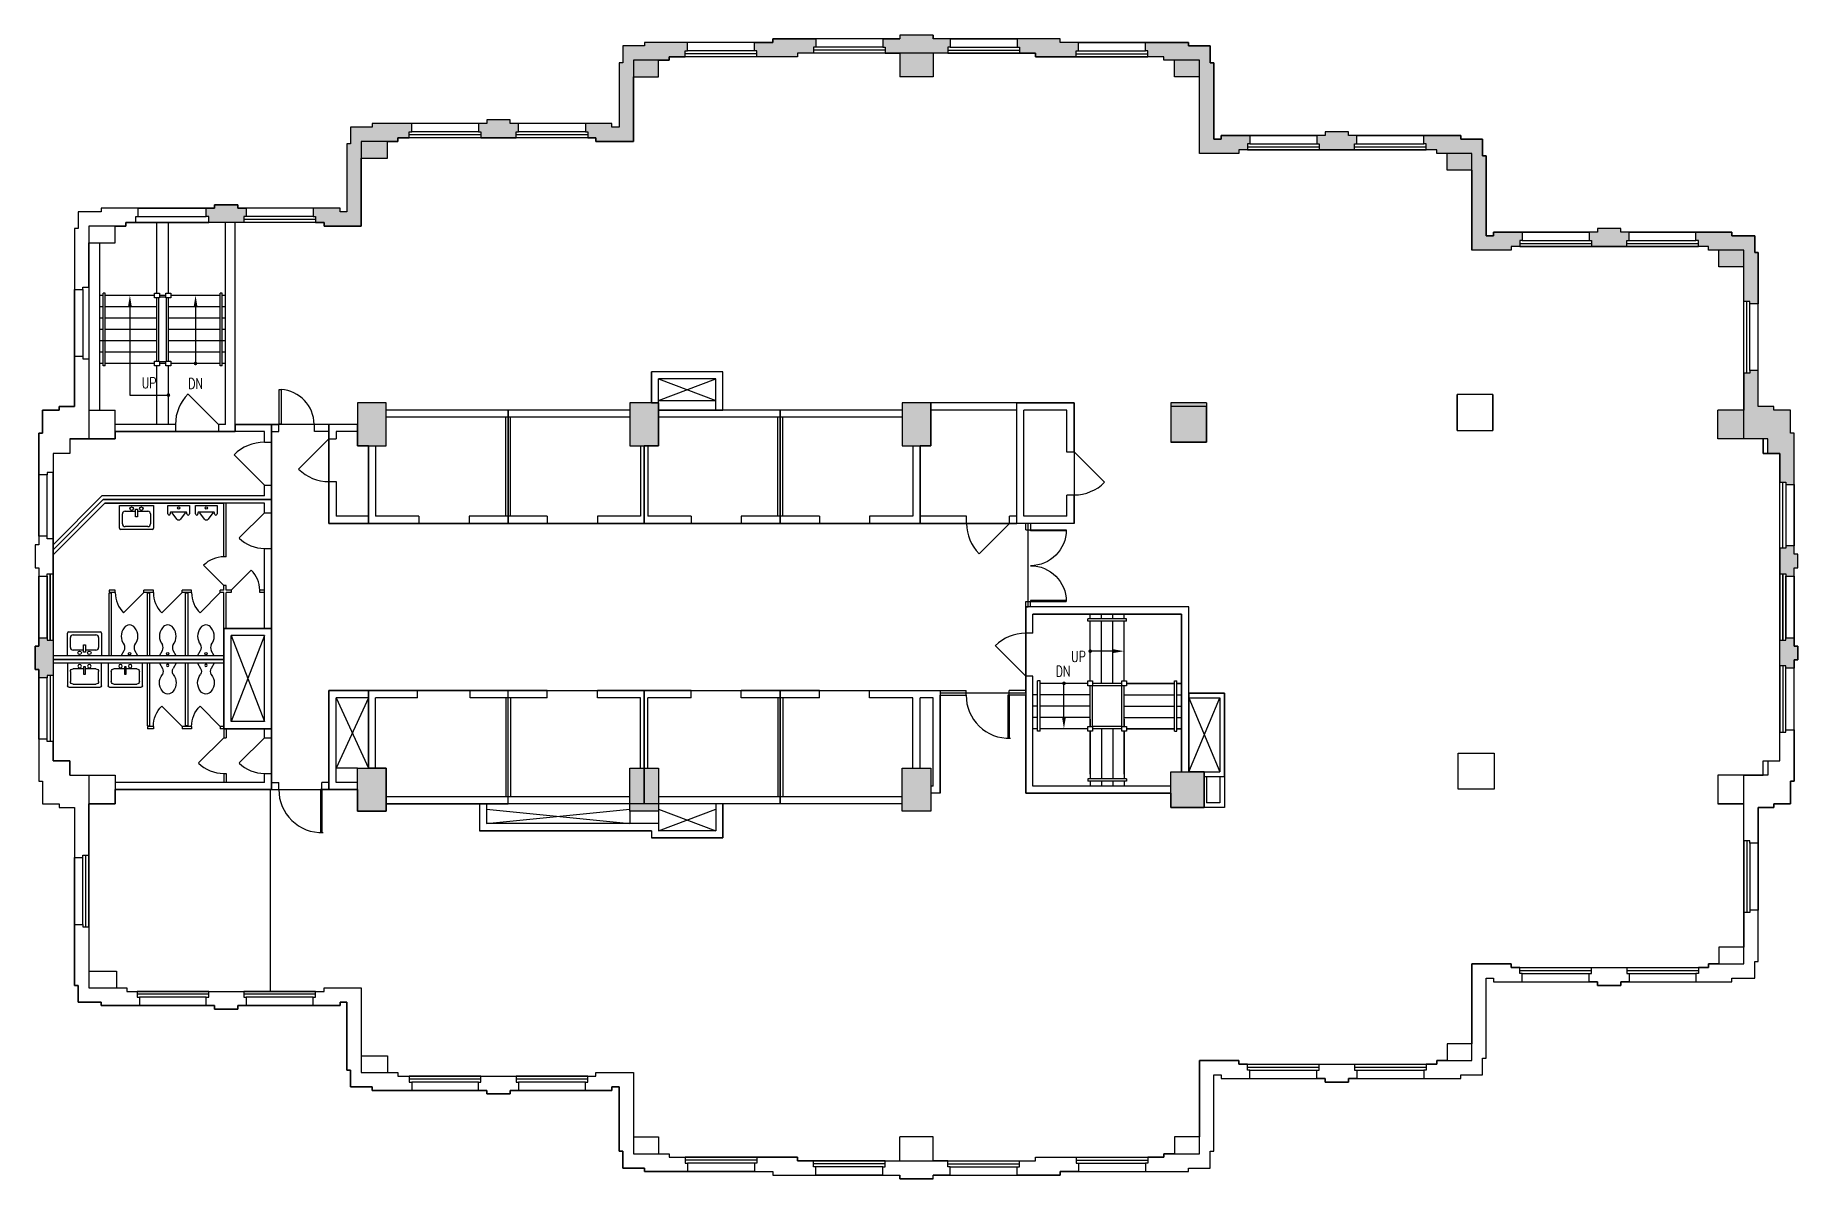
# Model space of a CAD drawing. Extents: x 17 to 1493, y -258 to 700.
import ezdxf
from ezdxf.enums import TextEntityAlignment as Align

# ---------------------------------------------------------------- set-up
doc = ezdxf.new("R2010")
doc.units = 0
doc.header["$LTSCALE"] = 120
doc.header["$MEASUREMENT"] = 0
doc.layers.get('0').update_dxf_attribs({"linetype": 'CONTINUOUS'})
for name, color, linetype in [('DR', 30, 'CONTINUOUS'), ('GROS$', 20, 'CONTINUOUS'), ('PL', 82, 'CONTINUOUS'), ('PL-MISC', 82, 'CONTINUOUS'), ('PL-STAIR', 82, 'CONTINUOUS'), ('PL-TOIL', 82, 'CONTINUOUS'), ('RM$', 142, 'CONTINUOUS'), ('WA', 30, 'CONTINUOUS'), ('WA-EXT', 63, 'CONTINUOUS'), ('WN', 8, 'CONTINUOUS')]:
    doc.layers.add(name, color=color, linetype=linetype)
doc.styles.add('ASSETTEXT', font='simplex.shx')

msp = doc.modelspace()

# ---------------------------------------------------------------- texts
at = {"layer": 'PL-STAIR', "style": 'ASSETTEXT', "width": 0.75}
for s, p in [('UP', (112.8, 401.5)), ('DN', (878.2, 160))]:
    msp.add_text(s, height=9, dxfattribs=at).set_placement(p, align=Align.BOTTOM_CENTER)
msp.add_text('DN', height=9, dxfattribs=at).set_placement((151.7, 412.7), align=Align.TOP_CENTER)
for height, p in [(9, (897.3, 179.5)), (0.18, (900.9, 183.9))]:
    msp.add_text('UP', height=height, dxfattribs=at).set_placement(p, align=Align.MIDDLE_RIGHT)

# ---------------------------------------------------------------- blocks, each defined once
blk = doc.blocks.new('SINK')
at = {"linetype": 'Continuous'}
for p, q in [((-14.325829, 0), (-14.325829, 19.083838)), ((-13.225829, 20.183838), (13.225829, 20.183838)), ((-11.780083, 7.059775), (-11.780083, 15.362111)), ((-9.504101, 17.638093), (9.504101, 17.638093)), ((11.780083, 15.362111), (11.780083, 7.059775)), ((14.325829, 19.083838), (14.325829, 0)), ((14.325829, 0), (-14.325829, 0)), ((-0.834839, 4.783793), (-9.504101, 4.783793)), ((-0.834839, 3.081502), (-0.834839, 9.398581)), ((-0.834839, 9.398581), (0.768051, 9.398581)), ((0.768051, 3.081502), (-0.834839, 3.081502)), ((0.768051, 9.398581), (0.768051, 3.081502)), ((9.504101, 4.783793), (0.768051, 4.783793))]:
    blk.add_line(p, q, dxfattribs=at)
for centre in [(-4.107406, 2.619277), (4.040619, 2.619277)]:
    blk.add_circle(centre, 1.477372, dxfattribs=at)
for centre, radius, start, end in [((-13.225829, 19.083838), 1.1, 90, 180), ((-9.504101, 15.362111), 2.275982, 90, 180), ((9.504101, 15.362111), 2.275982, 0, 90), ((13.225829, 19.083838), 1.1, 0, 90), ((-9.504101, 7.059775), 2.275982, 180, 270), ((9.504101, 7.059775), 2.275982, 270, 0)]:
    blk.add_arc(centre, radius, start, end, dxfattribs=at)
blk = doc.blocks.new('WNV')
for p, q in [((53.5, 5), (-2, 5)), ((53.5, 2.5), (-2, 2.5)), ((0, 0), (51.5, 0))]:
    blk.add_line(p, q)
at = {"layer": 'PL'}
blk.add_line((0, -7), (51.5, -7), dxfattribs=at)
blk = doc.blocks.new('WNH')
for p, q in [((-2, 5), (58, 5)), ((-2, 2.5), (58, 2.5)), ((0, 0), (56, 0))]:
    blk.add_line(p, q)
at = {"layer": 'PL'}
blk.add_line((0, -7), (56, -7), dxfattribs=at)
blk = doc.blocks.new('WC-DOOR')
at = {"layer": 'PL-TOIL'}
blk.add_line((0, 0), (-16.970563, -16.970563), dxfattribs=at)
blk.add_arc((0, 0), 24, 180, 225, dxfattribs=at)
blk = doc.blocks.new('WCWALL')
for p, q in [((0, -7), (0, 7)), ((0, 7), (4.5, 4.5)), ((0, -7), (4.5, -4.5))]:
    blk.add_line(p, q)
blk.add_circle((2, 0), 1)
for centre, radius, start, end in [((7, 9), 5.15, 240.9454, 299.0546), ((16.5, -4.05), 11.05, 50.69235, 129.30765), ((20.7, 0), 5.3, 301.89079, 58.10921), ((7, -9), 5.15, 60.9454, 119.0546), ((16.5, 4.05), 11.05, 230.69235, 309.30765)]:
    blk.add_arc(centre, radius, start, end)
blk = doc.blocks.new('TOILET')
at = {"rotation": 180}
blk.add_blockref('WCWALL', (0, 0), dxfattribs=at)
blk = doc.blocks.new('URINAL')
for p, q in [((0, -9), (0, 9)), ((0, 9), (7, 9)), ((5.5, 6), (5.5, -6)), ((7, 7), (6, 7)), ((6, 5.5), (11.5, 1.5)), ((7, -9), (0, -9)), ((11.5, -1.5), (6, -5.5)), ((6, -7), (7, -7))]:
    blk.add_line(p, q)
blk.add_circle((2, 0), 1)
for centre, radius, start, end in [((6.25, 6.25), 0.791, 108.43495, 251.56505), ((7, 8), 1, 270, 90), ((9.5, 0), 2.5, 323.1301, 36.8699), ((6.25, -6.25), 0.791, 108.43495, 251.56505), ((7, -8), 1, 270, 90)]:
    blk.add_arc(centre, radius, start, end)
blk = doc.blocks.new('90S2')
for p, q in [((-0.5, 0), (-0.5, 1)), ((-0.46875, 0), (-0.46875, 0.998045)), ((-0.5, 0), (-0.46875, 0)), ((-0.46875, 0), (-0.46875, 0))]:
    blk.add_line(p, q)
blk.add_arc((-0.5, 0), 1, 0, 91.706985)
blk = doc.blocks.new('DR-S90')
for p, q in [((0.015, 0.00485), (0.015, 0.97)), ((0.015, 0.97), (0.062153, 0.97)), ((0.062153, 0.97), (0.062153, 0.00485)), ((0.062153, 0.00485), (0.015, 0.00485))]:
    blk.add_line(p, q)
blk.add_arc((0.015, 0), 0.97, 0, 87.216979)
blk = doc.blocks.new('DR-DOUB')
for p, q in [((0, 0.5), (0.015625, 0.5)), ((0, 0), (0, 0.5)), ((0.015625, 0.5), (0.015625, 0)), ((1, 0.5), (0.984375, 0.5)), ((0.984375, 0.5), (0.984375, 0)), ((1, 0), (1, 0.5)), ((0.015625, 0), (0, 0)), ((0.984375, 0), (1, 0))]:
    blk.add_line(p, q)
for centre, start, end in [((0, 0), 0, 90), ((1, 0), 90, 180)]:
    blk.add_arc(centre, 0.5, start, end)

# ---------------------------------------------------------------- hatches: boundary and pattern name
at = {"layer": 'WA-EXT'}
for points in [[(518.4, 611), (518.4, 665), (539.4, 665), (539.4, 679), (548.2, 679), (548.2, 682), (561.7, 682), (561.7, 687), (563.7, 687), (563.7, 694), (527.7, 694), (527.7, 691), (509.4, 691), (509.4, 677), (506.4, 677), (506.4, 623), (500.2, 623), (500.2, 626), (478.2, 626), (478.2, 619), (480.2, 619), (480.2, 614), (486.9, 614), (486.9, 611)], [(635.2, 697), (671.2, 697), (671.2, 690), (669.2, 690), (669.2, 685), (655.7, 685), (655.7, 682), (621.7, 682), (621.7, 687), (619.7, 687), (619.7, 694), (635.2, 694)], [(875.7, 697), (839.7, 697), (839.7, 690), (841.7, 690), (841.7, 685), (855.2, 685), (855.2, 682), (889.2, 682), (889.2, 687), (891.2, 687), (891.2, 694), (875.7, 694)], [(992.4, 601), (992.4, 665), (971.4, 665), (971.4, 679), (962.7, 679), (962.7, 682), (949.2, 682), (949.2, 687), (947.2, 687), (947.2, 694), (983.2, 694), (983.2, 691), (1001.4, 691), (1001.4, 677), (1004.4, 677), (1004.4, 613), (1010.7, 613), (1010.7, 616), (1034.7, 616), (1034.7, 609), (1032.7, 609), (1032.7, 604), (1025.4, 604), (1025.4, 601)], [(259.4, 540), (290.4, 540), (290.4, 597), (312.4, 597), (312.4, 611), (321.2, 611), (321.2, 614), (330.7, 614), (330.7, 619), (332.7, 619), (332.7, 626), (299.7, 626), (299.7, 623), (281.4, 623), (281.4, 609), (278.4, 609), (278.4, 552), (272.7, 552), (272.7, 555), (250.2, 555), (250.2, 548), (252.2, 548), (252.2, 543), (259.4, 543)], [(415.2, 629), (395.7, 629), (395.7, 626), (388.7, 626), (388.7, 619), (390.7, 619), (390.7, 614), (420.2, 614), (420.2, 619), (422.2, 619), (422.2, 626), (415.2, 626)], [(1220.4, 587), (1220.4, 520), (1253.4, 520), (1253.4, 523), (1260.7, 523), (1260.7, 528), (1262.7, 528), (1262.7, 535), (1238.7, 535), (1238.7, 532), (1232.4, 532), (1232.4, 599), (1229.4, 599), (1229.4, 613), (1211.2, 613), (1211.2, 616), (1180.2, 616), (1180.2, 609), (1182.2, 609), (1182.2, 604), (1191.2, 604), (1191.2, 601), (1199.9, 601), (1199.9, 587)], [(192.2, 548), (192.2, 543), (162.7, 543), (162.7, 548), (160.7, 548), (160.7, 555), (167.7, 555), (167.7, 558), (187.2, 558), (187.2, 555), (194.2, 555), (194.2, 548)], [(1468.4, 349.7), (1468.4, 362), (1426.4, 362), (1426.4, 386), (1448.4, 386), (1448.4, 417), (1453.4, 417), (1453.4, 419), (1460.4, 419), (1460.4, 389), (1473.4, 389), (1473.4, 386), (1487.4, 386), (1487.4, 366.7), (1490.4, 366.7), (1490.4, 323.7), (1483.4, 323.7), (1483.4, 325.7), (1478.4, 325.7), (1478.4, 349.7)], [(311.4, 356), (311.4, 392), (287.4, 392), (287.4, 356)], [(539.4, 392), (515.4, 392), (515.4, 356), (539.4, 356)], [(767.4, 392), (743.4, 392), (743.4, 356), (767.4, 356)], [(998.4, 392), (998.4, 359), (968.4, 359), (968.4, 392)], [(1478.4, 270.2), (1478.4, 248.7), (1483.4, 248.7), (1483.4, 246.7), (1490.4, 246.7), (1490.4, 253.7), (1493.4, 253.7), (1493.4, 265.2), (1490.4, 265.2), (1490.4, 272.2), (1483.4, 272.2), (1483.4, 270.2)], [(17.4, 168.7), (17.4, 188.2), (20.4, 188.2), (20.4, 195.2), (27.4, 195.2), (27.4, 193.2), (32.4, 193.2), (32.4, 163.7), (27.4, 163.7), (27.4, 161.7), (20.4, 161.7), (20.4, 168.7)], [(311.4, 86), (311.4, 50), (287.4, 50), (287.4, 86)], [(515.4, 86), (539.4, 86), (539.4, 50), (515.4, 50)], [(743.4, 86), (767.4, 86), (767.4, 50), (743.4, 50)], [(968.4, 83), (996.4, 83), (996.4, 53), (968.4, 53)]]:
    msp.add_hatch(color=256, dxfattribs=at).paths.add_polyline_path(points)
h = msp.add_hatch(color=256, dxfattribs=at)
h.paths.add_polyline_path([(769.4, 665), (741.4, 665), (741.4, 685), (729.2, 685), (729.2, 690), (727.2, 690), (727.2, 697), (741.4, 697), (741.4, 700), (769.4, 700), (769.4, 697), (783.7, 697), (783.7, 690), (781.7, 690), (781.7, 685), (769.4, 685)])
h.paths.add_polyline_path([(1117.2, 619), (1097.7, 619), (1097.7, 616), (1090.7, 616), (1090.7, 609), (1092.7, 609), (1092.7, 604), (1122.2, 604), (1122.2, 609), (1124.2, 609), (1124.2, 616), (1117.2, 616)])
h.paths.add_polyline_path([(1345.2, 538), (1325.7, 538), (1325.7, 535), (1318.7, 535), (1318.7, 528), (1320.7, 528), (1320.7, 523), (1350.2, 523), (1350.2, 528), (1352.2, 528), (1352.2, 535), (1345.2, 535)])
h.paths.add_polyline_path([(1408.2, 528), (1408.2, 535), (1438.2, 535), (1438.2, 532), (1457.4, 532), (1457.4, 518), (1460.4, 518), (1460.4, 475), (1453.4, 475), (1453.4, 477), (1448.4, 477), (1448.4, 506), (1427.4, 506), (1427.4, 520), (1418.7, 520), (1418.7, 523), (1410.2, 523), (1410.2, 528)])
h.paths.add_polyline_path([(1493.4, 176.7), (1490.4, 176.7), (1490.4, 169.7), (1483.4, 169.7), (1483.4, 171.7), (1478.4, 171.7), (1478.4, 193.2), (1483.4, 193.2), (1483.4, 195.2), (1490.4, 195.2), (1490.4, 188.2), (1493.4, 188.2)])

# ---------------------------------------------------------------- linework, layer by layer
at = {"layer": 'DR'}
for p, q in [((145.5, 399.4), (170.9, 374)), ((238, 336.5), (263.4, 362)), ((184, 348.4), (209.4, 323)), ((912.9, 325.5), (887.5, 350.9)), ((188.2, 278.8), (209.4, 300)), ((808, 265.5), (833.4, 291)), ((821.5, 188.4), (846.9, 163)), ((188.2, 90.3), (209.4, 111.5))]:
    msp.add_line(p, q, dxfattribs=at)
at = {"layer": 'DR', "linetype": 'Continuous'}
for centre, radius, start, end in [((170.9, 374), 36, 135, 180), ((209.4, 323), 36, 90, 135), ((263.4, 362), 36, 225, 270), ((887.5, 350.9), 36, 270, 315), ((833.4, 291), 36, 180, 225), ((209.4, 300), 30, 225, 270), ((846.9, 163), 36, 90, 135), ((209.4, 111.5), 30, 225, 270)]:
    msp.add_arc(centre, radius, start, end, dxfattribs=at)
at = {"layer": 'GROS$'}
for points in [[(72.7, 555), (72.7, 552), (53.4, 552), (53.4, 538), (50.4, 538), (50.4, 389), (37.4, 389), (37.4, 386), (23.4, 386), (23.4, 366.7), (20.4, 366.7), (20.4, 273.2), (17.4, 273.2), (17.4, 253.7), (20.4, 253.7), (20.4, 188.2), (17.4, 188.2), (17.4, 168.7), (20.4, 168.7), (20.4, 75.2), (23.4, 75.2), (23.4, 56), (37.4, 56), (37.4, 53), (50.4, 53), (50.4, -96), (53.4, -96), (53.4, -110), (72.7, -110), (72.7, -113), (167.7, -113), (167.7, -116), (187.2, -116), (187.2, -113), (272.7, -113), (272.7, -110), (278.4, -110), (278.4, -167), (281.4, -167), (281.4, -181), (299.7, -181), (299.7, -184), (395.7, -184), (395.7, -187), (415.2, -187), (415.2, -184), (500.2, -184), (500.2, -181), (506.4, -181), (506.4, -235), (509.4, -235), (509.4, -249), (527.7, -249), (527.7, -252), (635.2, -252), (635.2, -255), (741.4, -255), (741.4, -258), (769.4, -258), (769.4, -255), (875.7, -255), (875.7, -252), (983.2, -252), (983.2, -249), (1001.4, -249), (1001.4, -235), (1004.4, -235), (1004.4, -171), (1010.7, -171), (1010.7, -174), (1097.7, -174), (1097.7, -177), (1117.2, -177), (1117.2, -174), (1211.2, -174), (1211.2, -171), (1229.4, -171), (1229.4, -157), (1232.4, -157), (1232.4, -90), (1238.7, -90), (1238.7, -93), (1325.7, -93), (1325.7, -96), (1345.2, -96), (1345.2, -93), (1438.2, -93), (1438.2, -90), (1457.4, -90), (1457.4, -76), (1460.4, -76), (1460.4, 53), (1473.4, 53), (1473.4, 56), (1487.4, 56), (1487.4, 75.2), (1490.4, 75.2), (1490.4, 176.7), (1493.4, 176.7), (1493.4, 188.2), (1490.4, 188.2), (1490.4, 253.7), (1493.4, 253.7), (1493.4, 265.2), (1490.4, 265.2), (1490.4, 366.7), (1487.4, 366.7), (1487.4, 386), (1473.4, 386), (1473.4, 389), (1460.4, 389), (1460.4, 518), (1457.4, 518), (1457.4, 532), (1438.2, 532), (1438.2, 535), (1345.2, 535), (1345.2, 538), (1325.7, 538), (1325.7, 535), (1238.7, 535), (1238.7, 532), (1232.4, 532), (1232.4, 599), (1229.4, 599), (1229.4, 613), (1211.2, 613), (1211.2, 616), (1117.2, 616), (1117.2, 619), (1097.7, 619), (1097.7, 616), (1010.7, 616), (1010.7, 613), (1004.4, 613), (1004.4, 677), (1001.4, 677), (1001.4, 691), (983.2, 691), (983.2, 694), (875.7, 694), (875.7, 697), (769.4, 697), (769.4, 700), (741.4, 700), (741.4, 697), (635.2, 697), (635.2, 694), (527.7, 694), (527.7, 691), (509.4, 691), (509.4, 677), (506.4, 677), (506.4, 623), (500.2, 623), (500.2, 626), (415.2, 626), (415.2, 629), (395.7, 629), (395.7, 626), (299.7, 626), (299.7, 623), (281.4, 623), (281.4, 609), (278.4, 609), (278.4, 552), (272.7, 552), (272.7, 555), (187.2, 555), (187.2, 558), (167.7, 558), (167.7, 555)], [(518.4, 611), (486.9, 611), (486.9, 614), (321.2, 614), (321.2, 611), (290.4, 611), (290.4, 540), (259.4, 540), (259.4, 543), (93.2, 543), (93.2, 540), (62.4, 540), (62.4, 362), (46.4, 362), (46.4, 349.7), (32.4, 349.7), (32.4, 221), (32.4, 92.2), (46.4, 92.2), (46.4, 80), (62.4, 80), (62.4, -98), (94.2, -98), (94.2, -101), (259.4, -101), (259.4, -98), (290.4, -98), (290.4, -169), (321.2, -169), (321.2, -172), (486.9, -172), (486.9, -169), (518.4, -169), (518.4, -237), (548.2, -237), (548.2, -240), (655.7, -240), (655.7, -243), (855.2, -243), (855.2, -240), (962.7, -240), (962.7, -237), (992.4, -237), (992.4, -159), (1025.4, -159), (1025.4, -162), (1191.2, -162), (1191.2, -159), (1220.4, -159), (1220.4, -78), (1253.4, -78), (1253.4, -81), (1418.7, -81), (1418.7, -78), (1448.4, -78), (1448.4, 80), (1464.4, 80), (1464.4, 92.2), (1478.4, 92.2), (1478.4, 221), (1478.4, 349.7), (1464.4, 349.7), (1464.4, 362), (1448.4, 362), (1448.4, 520), (1418.7, 520), (1418.7, 523), (1253.4, 523), (1253.4, 520), (1220.4, 520), (1220.4, 601), (1191.2, 601), (1191.2, 604), (1025.4, 604), (1025.4, 601), (992.4, 601), (992.4, 679), (962.7, 679), (962.7, 682), (855.2, 682), (855.2, 685), (655.7, 685), (655.7, 682), (548.2, 682), (548.2, 679), (518.4, 679)]]:
    msp.add_lwpolyline(points, close=True, dxfattribs=at)
at = {"layer": 'PL'}
for p, q in [((103.7, 555), (160.7, 555)), ((71.4, 386), (71.4, 526)), ((50.4, 431), (50.4, 487)), ((20.4, 280.2), (20.4, 331.7))]:
    msp.add_line(p, q, dxfattribs=at)
at = {"layer": 'PL-MISC'}
for p, q in [((539.4, 412), (587.4, 394)), ((539.4, 394), (587.4, 412)), ((539.4, 394), (587.4, 394)), ((411.4, 297), (411.4, 380)), ((415.4, 297), (415.4, 380)), ((639.4, 297), (639.4, 380)), ((643.4, 297), (643.4, 380)), ((209.4, 197), (181.4, 125)), ((181.4, 197), (209.4, 125)), ((296.4, 145), (269.4, 86)), ((269.4, 145), (296.4, 86)), ((411.4, 145), (411.4, 62)), ((415.4, 145), (415.4, 62)), ((639.4, 145), (639.4, 62)), ((643.4, 145), (643.4, 62)), ((983.4, 144.9), (1009.4, 83)), ((983.4, 83), (1009.4, 144.9)), ((287.4, 86), (269.4, 86)), ((395.4, 51.5), (515.4, 39.5)), ((395.4, 39.5), (515.4, 51.5)), ((515.4, 50), (515.4, 39.5)), ((539.4, 51.5), (587.4, 33.5)), ((539.4, 33.5), (587.4, 51.5)), ((539.4, 50), (539.4, 39.5))]:
    msp.add_line(p, q, dxfattribs=at)
at = {"layer": 'PL-STAIR'}
for p, q in [((119.4, 484), (119.4, 543)), ((128.9, 484), (128.9, 543)), ((176.9, 374), (176.9, 543)), ((74.4, 482), (71.4, 482)), ((74.4, 472.5), (71.4, 472.5)), ((74.4, 423), (74.4, 484)), ((75.9, 484), (74.4, 484)), ((75.9, 423), (75.9, 484)), ((117.4, 482), (75.9, 482)), ((119.4, 472.5), (75.9, 472.5)), ((119.4, 427), (119.4, 480)), ((120.9, 427), (120.9, 480)), ((126.9, 482), (121.4, 482)), ((126.9, 480.5), (121.4, 480.5)), ((127.4, 427), (127.4, 480)), ((128.9, 427), (128.9, 480)), ((172.4, 472.5), (128.9, 472.5)), ((172.4, 482), (130.9, 482)), ((172.4, 423), (172.4, 484)), ((173.9, 484), (172.4, 484)), ((173.9, 423), (173.9, 484)), ((176.9, 482), (173.9, 482)), ((176.9, 472.5), (173.9, 472.5)), ((74.4, 463), (71.4, 463)), ((119.4, 463), (75.9, 463)), ((96.7, 472), (96.7, 398.5)), ((172.4, 463), (128.9, 463)), ((151.7, 472), (151.7, 425)), ((176.9, 463), (173.9, 463)), ((74.4, 453.5), (71.4, 453.5)), ((119.4, 444), (71.4, 444)), ((74.4, 444), (71.4, 444)), ((119.4, 453.5), (75.9, 453.5)), ((119.4, 444), (75.9, 444)), ((172.4, 453.5), (128.9, 453.5)), ((176.9, 444), (128.9, 444)), ((172.4, 444), (128.9, 444)), ((176.9, 453.5), (173.9, 453.5)), ((176.9, 444), (173.9, 444)), ((74.4, 434.5), (71.4, 434.5)), ((119.4, 434.5), (75.9, 434.5)), ((172.4, 434.5), (128.9, 434.5)), ((176.9, 434.5), (173.9, 434.5)), ((74.4, 425), (71.4, 425)), ((75.9, 423), (74.4, 423)), ((117.4, 425), (75.9, 425)), ((119.4, 374), (119.4, 423)), ((126.9, 426.5), (121.4, 426.5)), ((126.9, 425), (121.4, 425)), ((128.9, 374), (128.9, 423)), ((172.4, 425), (130.9, 425)), ((173.9, 423), (172.4, 423)), ((176.9, 425), (173.9, 425)), ((96.7, 398.5), (128.9, 398.5)), ((931.4, 211), (898.9, 211)), ((898.9, 209), (898.9, 211)), ((931.4, 209), (898.9, 209)), ((900.9, 211), (900.9, 215)), ((900.9, 159), (900.9, 209)), ((910.4, 211), (910.4, 215)), ((910.4, 157), (910.4, 209)), ((919.9, 211), (919.9, 215)), ((919.9, 157), (919.9, 209)), ((929.4, 211), (929.4, 215)), ((929.4, 159), (929.4, 209)), ((931.4, 209), (931.4, 211)), ((919.4, 184), (900.9, 184)), ((856.9, 117), (856.9, 159)), ((858.9, 159), (856.9, 159)), ((858.9, 117), (858.9, 159)), ((898.9, 157), (858.9, 157)), ((878.9, 129), (878.9, 157)), ((900.9, 121), (900.9, 155)), ((927.4, 157), (902.9, 157)), ((927.4, 155), (902.9, 155)), ((902.9, 121), (902.9, 155)), ((927.4, 121), (927.4, 155)), ((929.4, 121), (929.4, 155)), ((971.4, 157), (931.4, 157)), ((931.4, 157), (971.4, 157)), ((971.4, 117), (971.4, 159)), ((971.4, 159), (973.4, 159)), ((973.4, 117), (973.4, 159)), ((977.4, 157), (973.4, 157)), ((973.4, 157), (977.4, 157)), ((856.9, 147.5), (852.9, 147.5)), ((856.9, 138), (852.9, 138)), ((900.9, 147.5), (858.9, 147.5)), ((900.9, 138), (858.9, 138)), ((929.4, 147.5), (971.4, 147.5)), ((929.4, 138), (971.4, 138)), ((973.4, 147.5), (977.4, 147.5)), ((973.4, 138), (977.4, 138)), ((856.9, 128.5), (852.9, 128.5)), ((856.9, 119), (852.9, 119)), ((900.9, 128.5), (858.9, 128.5)), ((898.9, 119), (858.9, 119)), ((900.9, 127), (900.9, 121)), ((900.9, 121), (900.9, 127)), ((927.4, 121), (902.9, 121)), ((927.4, 119), (902.9, 119)), ((910.4, 119), (910.4, 77)), ((919.9, 119), (919.9, 77)), ((929.4, 128.5), (971.4, 128.5)), ((929.4, 127), (929.4, 121)), ((929.4, 121), (929.4, 127)), ((971.4, 119), (931.4, 119)), ((931.4, 119), (971.4, 119)), ((973.4, 128.5), (977.4, 128.5)), ((977.4, 119), (973.4, 119)), ((973.4, 119), (977.4, 119)), ((858.9, 117), (856.9, 117)), ((900.9, 117), (900.9, 77)), ((900.9, 81), (900.9, 117)), ((929.4, 117), (929.4, 77)), ((929.4, 81), (929.4, 117)), ((971.4, 117), (973.4, 117)), ((931.4, 77), (898.9, 77)), ((898.9, 77), (898.9, 75)), ((931.4, 75), (898.9, 75)), ((900.9, 75), (900.9, 71)), ((910.4, 75), (910.4, 71)), ((919.9, 75), (919.9, 71)), ((929.4, 75), (929.4, 71)), ((931.4, 77), (931.4, 75))]:
    msp.add_line(p, q, dxfattribs=at)
for points in [[(117.4, 480), (117.4, 484), (121.4, 484), (121.4, 480)], [(126.9, 480), (126.9, 484), (130.9, 484), (130.9, 480)], [(117.4, 423), (117.4, 427), (121.4, 427), (121.4, 423)], [(126.9, 423), (126.9, 427), (130.9, 427), (130.9, 423)], [(898.9, 155), (898.9, 159), (902.9, 159), (902.9, 155)], [(927.4, 155), (927.4, 159), (931.4, 159), (931.4, 155)], [(898.9, 117), (898.9, 121), (902.9, 121), (902.9, 117)], [(927.4, 117), (927.4, 121), (931.4, 121), (931.4, 117)]]:
    msp.add_lwpolyline(points, close=True, dxfattribs=at)
at = {"layer": 'PL-STAIR', "const_width": 1.5}
for points in [[(150.9, 425, 1), (152.4, 425, 1)], [(128.2, 398.5, 1), (129.7, 398.5, 1)], [(900.2, 184, 1), (901.7, 184, 1)], [(878.2, 157, 1), (879.7, 157, 1)]]:
    msp.add_lwpolyline(points, format="xyb", close=True, dxfattribs=at)
at = {"layer": 'PL-STAIR'}
for points in [[(95, 472), (98.4, 472), (96.7, 482)], [(150, 472), (153.4, 472), (151.7, 482)], [(919.4, 185.7), (919.4, 182.3), (929.4, 184)], [(880.6, 129), (877.3, 129), (878.9, 119)]]:
    msp.add_solid(points, dxfattribs=at)
at = {"layer": 'PL-TOIL'}
for p, q in [((75.7, 308), (32.4, 264.7)), ((75.7, 308), (175.4, 308)), ((175.4, 263), (175.4, 308)), ((177.4, 263), (177.4, 308)), ((177.4, 263), (175.4, 263)), ((177.4, 239), (175.4, 239)), ((175.4, 235), (175.4, 239)), ((177.4, 239), (175.4, 239)), ((177.4, 235), (177.4, 239)), ((84.4, 235), (79.4, 235)), ((79.4, 235), (79.4, 233)), ((84.4, 233), (79.4, 233)), ((79.4, 180), (79.4, 232.5)), ((81.4, 232.5), (79.4, 232.5)), ((81.4, 180), (81.4, 232.5)), ((84.4, 233), (84.4, 235)), ((116.4, 235), (108.4, 235)), ((108.4, 233), (108.4, 235)), ((116.4, 233), (108.4, 233)), ((111.4, 180), (111.4, 232.5)), ((113.4, 232.5), (111.4, 232.5)), ((113.4, 180), (113.4, 232.5)), ((116.4, 233), (116.4, 235)), ((148.4, 235), (140.4, 235)), ((140.4, 233), (140.4, 235)), ((148.4, 233), (140.4, 233)), ((143.4, 180), (143.4, 232.5)), ((145.4, 232.5), (143.4, 232.5)), ((145.4, 180), (145.4, 232.5)), ((148.4, 233), (148.4, 235)), ((175.4, 235), (172.4, 235)), ((172.4, 233), (172.4, 235)), ((175.4, 233), (172.4, 233)), ((175.4, 203), (175.4, 233)), ((175.4, 121), (175.4, 233)), ((181.4, 235), (177.4, 235)), ((177.4, 203), (177.4, 233)), ((181.4, 233), (177.4, 233)), ((181.4, 235), (181.4, 233)), ((209.4, 235), (205.4, 235)), ((205.4, 233), (205.4, 235)), ((209.4, 233), (205.4, 233)), ((853, 214.9), (977.3, 214.9)), ((853, 199), (853, 214.9)), ((977.3, 214.9), (977.3, 82.9)), ((111.4, 121.5), (111.4, 174)), ((113.4, 121.5), (113.4, 174)), ((143.4, 121.5), (143.4, 174)), ((145.4, 121.5), (145.4, 174)), ((853, 71.3), (853, 163)), ((111.4, 121.5), (113.4, 121.5)), ((111.4, 121), (111.4, 119)), ((116.4, 121), (111.4, 121)), ((116.4, 119), (111.4, 119)), ((116.4, 121), (116.4, 119)), ((140.4, 121), (140.4, 119)), ((148.4, 121), (140.4, 121)), ((148.4, 119), (140.4, 119)), ((145.4, 121.5), (143.4, 121.5)), ((148.4, 121), (148.4, 119)), ((172.4, 121), (172.4, 119)), ((175.4, 121), (172.4, 121)), ((175.4, 119), (172.4, 119)), ((175.4, 119), (175.4, 111.5)), ((177.4, 119), (177.4, 111.5)), ((154.2, 90.3), (175.4, 111.5)), ((175.4, 111.5), (177.4, 111.5)), ((175.4, 81.5), (175.4, 74)), ((175.4, 81.5), (177.4, 81.5)), ((177.4, 81.5), (177.4, 74)), ((968.7, 70.9), (853.1, 70.9))]:
    msp.add_line(p, q, dxfattribs=at)
at = {"layer": 'PL-TOIL', "linetype": 'Continuous'}
msp.add_arc((175.4, 111.5), 30, 225, 270, dxfattribs=at)
at = {"layer": 'RM$'}
for points in [[(184.9, 543), (93.2, 543), (93.2, 540), (84.4, 540), (62.4, 540), (62.4, 526), (62.4, 362), (84.4, 362), (84.4, 368), (184.9, 368), (184.9, 374)], [(593.4, 418), (533.4, 418), (533.4, 392), (539.4, 392), (539.4, 386), (593.4, 386)], [(839.4, 392), (767.4, 392), (767.4, 356), (758.4, 356), (758.4, 291), (767.4, 291), (839.4, 291)], [(839.4, 291), (839.4, 392), (887.4, 392), (887.4, 291)], [(215.4, 374), (184.9, 374), (184.9, 368), (84.4, 368), (84.4, 362), (46.4, 362), (46.4, 349.7), (32.4, 349.7), (32.4, 269), (74.4, 311), (215.4, 311)], [(848.9, 291), (767.4, 291), (758.4, 291), (296.4, 291), (263.4, 291), (263.4, 374), (215.4, 374), (215.4, 311), (215.4, 203), (215.4, 119), (215.4, 68), (263.4, 68), (263.4, 151), (775.4, 151), (775.4, 149), (846.9, 149), (846.9, 221), (848.9, 221)], [(296.4, 356), (287.4, 356), (287.4, 374), (263.4, 374), (263.4, 291), (296.4, 291)], [(215.4, 311), (74.4, 311), (32.4, 269), (32.4, 177), (175.4, 177), (175.4, 203), (215.4, 203)], [(983.4, 148.9), (983.4, 221), (846.9, 221), (846.9, 149), (846.9, 65), (968.4, 65), (968.4, 53), (996.4, 53), (996.4, 79), (996.4, 83), (983.4, 83)], [(215.4, 203), (175.4, 203), (175.4, 177), (175.4, 119), (215.4, 119)], [(175.4, 177), (32.4, 177), (32.4, 92.2), (46.4, 92.2), (46.4, 80), (62.4, 80), (62.4, 56), (84.4, 56), (84.4, 68), (215.4, 68), (215.4, 119), (175.4, 119)], [(311.4, 86), (296.4, 86), (296.4, 151), (263.4, 151), (263.4, 68), (287.4, 68), (287.4, 50), (311.4, 50), (311.4, 56)], [(1013.4, 148.9), (983.4, 148.9), (983.4, 83), (996.4, 83), (996.4, 79), (1013.4, 79)], [(214.4, 68), (84.4, 68), (84.4, 56), (62.4, 56), (62.4, -98), (94.2, -98), (94.2, -101), (214.4, -101)], [(593.4, 56), (389.4, 56), (389.4, 33.5), (533.4, 33.5), (533.4, 27.5), (593.4, 27.5)]]:
    msp.add_lwpolyline(points, close=True, dxfattribs=at)
for points in [[(413.4, 291), (413.4, 386), (311.4, 386), (311.4, 392), (287.4, 392), (287.4, 356), (296.4, 356), (296.4, 291), (413.4, 291)], [(527.4, 291), (527.4, 356), (539.4, 356), (539.4, 392), (515.4, 392), (515.4, 386), (413.4, 386), (413.4, 291), (527.4, 291)], [(641.4, 291), (641.4, 386), (593.4, 386), (593.4, 386), (539.4, 386), (539.4, 386), (539.4, 386), (539.4, 356), (527.4, 356), (527.4, 291), (641.4, 291)], [(758.4, 291), (758.4, 356), (767.4, 356), (767.4, 392), (743.4, 392), (743.4, 386), (641.4, 386), (641.4, 291), (758.4, 291)], [(296.4, 151), (296.4, 86), (296.4, 86), (296.4, 86), (311.4, 86), (311.4, 56), (413.4, 56), (413.4, 151), (296.4, 151)], [(413.4, 151), (527.4, 151), (527.4, 56), (413.4, 56), (413.4, 151)], [(527.4, 151), (641.4, 151), (641.4, 56), (527.4, 56), (527.4, 151)], [(641.4, 56), (641.4, 151), (775.4, 151), (775.4, 65), (767.4, 65), (767.4, 50), (743.4, 50), (743.4, 56), (641.4, 56)]]:
    msp.add_lwpolyline(points, dxfattribs=at)
at = {"layer": 'WA'}
for p, q in [((563.7, 694), (527.7, 694)), ((527.7, 694), (527.7, 691)), ((563.7, 687), (563.7, 694)), ((619.7, 687), (619.7, 694)), ((619.7, 694), (635.2, 694)), ((635.2, 694), (635.2, 697)), ((635.2, 697), (671.2, 697)), ((671.2, 697), (671.2, 690)), ((727.2, 697), (741.4, 697)), ((727.2, 697), (727.2, 690)), ((741.4, 700), (741.4, 697)), ((769.4, 700), (741.4, 700)), ((769.4, 700), (769.4, 697)), ((783.7, 697), (769.4, 697)), ((783.7, 697), (783.7, 690)), ((839.7, 697), (839.7, 690)), ((875.7, 697), (839.7, 697)), ((875.7, 694), (875.7, 697)), ((891.2, 694), (875.7, 694)), ((891.2, 687), (891.2, 694)), ((947.2, 687), (947.2, 694)), ((947.2, 694), (983.2, 694)), ((983.2, 694), (983.2, 691)), ((527.7, 691), (509.4, 691)), ((509.4, 691), (509.4, 677)), ((539.4, 665), (539.4, 679)), ((539.4, 679), (548.2, 679)), ((548.2, 682), (561.7, 682)), ((548.2, 679), (548.2, 682)), ((561.7, 682), (561.7, 687)), ((561.7, 687), (563.7, 687)), ((621.7, 687), (619.7, 687)), ((621.7, 682), (621.7, 687)), ((655.7, 682), (621.7, 682)), ((669.2, 685), (655.7, 685)), ((655.7, 685), (655.7, 682)), ((671.2, 690), (669.2, 690)), ((669.2, 690), (669.2, 685)), ((727.2, 690), (729.2, 690)), ((729.2, 690), (729.2, 685)), ((729.2, 685), (741.4, 685)), ((741.4, 685), (741.4, 665)), ((769.4, 685), (769.4, 665)), ((781.7, 685), (769.4, 685)), ((781.7, 690), (781.7, 685)), ((783.7, 690), (781.7, 690)), ((839.7, 690), (841.7, 690)), ((841.7, 690), (841.7, 685)), ((841.7, 685), (855.2, 685)), ((855.2, 685), (855.2, 682)), ((855.2, 682), (889.2, 682)), ((889.2, 682), (889.2, 687)), ((889.2, 687), (891.2, 687)), ((949.2, 687), (947.2, 687)), ((949.2, 682), (949.2, 687)), ((962.7, 682), (949.2, 682)), ((962.7, 679), (962.7, 682)), ((971.4, 679), (962.7, 679)), ((971.4, 665), (971.4, 679)), ((983.2, 691), (1001.4, 691)), ((1001.4, 691), (1001.4, 677)), ((509.4, 677), (506.4, 677)), ((506.4, 677), (506.4, 623)), ((518.4, 611), (518.4, 665)), ((518.4, 665), (539.4, 665)), ((769.4, 665), (741.4, 665)), ((992.4, 665), (971.4, 665)), ((992.4, 601), (992.4, 665)), ((1001.4, 677), (1004.4, 677)), ((1004.4, 677), (1004.4, 613)), ((299.7, 623), (281.4, 623)), ((281.4, 623), (281.4, 609)), ((332.7, 626), (299.7, 626)), ((299.7, 626), (299.7, 623)), ((332.7, 619), (332.7, 626)), ((395.7, 626), (388.7, 626)), ((388.7, 626), (388.7, 619)), ((395.7, 629), (395.7, 626)), ((415.2, 629), (395.7, 629)), ((415.2, 626), (415.2, 629)), ((422.2, 626), (415.2, 626)), ((422.2, 619), (422.2, 626)), ((500.2, 626), (478.2, 626)), ((478.2, 626), (478.2, 619)), ((500.2, 623), (500.2, 626)), ((506.4, 623), (500.2, 623)), ((281.4, 609), (278.4, 609)), ((278.4, 609), (278.4, 552)), ((312.4, 597), (312.4, 611)), ((312.4, 611), (321.2, 611)), ((321.2, 614), (330.7, 614)), ((321.2, 611), (321.2, 614)), ((330.7, 614), (330.7, 619)), ((330.7, 619), (332.7, 619)), ((388.7, 619), (390.7, 619)), ((390.7, 619), (390.7, 614)), ((390.7, 614), (420.2, 614)), ((420.2, 614), (420.2, 619)), ((420.2, 619), (422.2, 619)), ((478.2, 619), (480.2, 619)), ((480.2, 619), (480.2, 614)), ((480.2, 614), (486.9, 614)), ((486.9, 614), (486.9, 611)), ((486.9, 611), (518.4, 611)), ((1004.4, 613), (1010.7, 613)), ((1010.7, 613), (1010.7, 616)), ((1010.7, 616), (1034.7, 616)), ((1034.7, 609), (1032.7, 609)), ((1032.7, 609), (1032.7, 604)), ((1034.7, 616), (1034.7, 609)), ((1097.7, 616), (1090.7, 616)), ((1090.7, 616), (1090.7, 609)), ((1090.7, 609), (1092.7, 609)), ((1092.7, 609), (1092.7, 604)), ((1097.7, 619), (1097.7, 616)), ((1117.2, 619), (1097.7, 619)), ((1117.2, 616), (1117.2, 619)), ((1124.2, 616), (1117.2, 616)), ((1122.2, 604), (1122.2, 609)), ((1122.2, 609), (1124.2, 609)), ((1124.2, 609), (1124.2, 616)), ((1180.2, 609), (1180.2, 616)), ((1180.2, 616), (1211.2, 616)), ((1182.2, 609), (1180.2, 609)), ((1182.2, 604), (1182.2, 609)), ((1211.2, 616), (1211.2, 613)), ((1211.2, 613), (1229.4, 613)), ((1229.4, 613), (1229.4, 599)), ((290.4, 540), (290.4, 597)), ((290.4, 597), (312.4, 597)), ((1025.4, 601), (992.4, 601)), ((1032.7, 604), (1025.4, 604)), ((1025.4, 604), (1025.4, 601)), ((1092.7, 604), (1122.2, 604)), ((1191.2, 604), (1182.2, 604)), ((1191.2, 601), (1191.2, 604)), ((1199.9, 601), (1191.2, 601)), ((1199.9, 587), (1199.9, 601)), ((1229.4, 599), (1232.4, 599)), ((1232.4, 599), (1232.4, 532)), ((1220.4, 587), (1199.9, 587)), ((1220.4, 520), (1220.4, 587)), ((72.7, 552), (53.4, 552)), ((53.4, 552), (53.4, 538)), ((103.7, 555), (72.7, 555)), ((72.7, 555), (72.7, 552)), ((101.7, 543), (101.7, 548)), ((101.7, 548), (103.7, 548)), ((103.7, 548), (103.7, 555)), ((160.7, 548), (160.7, 555)), ((160.7, 555), (167.7, 555)), ((162.7, 548), (160.7, 548)), ((162.7, 543), (162.7, 548)), ((167.7, 555), (167.7, 558)), ((167.7, 558), (187.2, 558)), ((187.2, 558), (187.2, 555)), ((187.2, 555), (194.2, 555)), ((194.2, 548), (192.2, 548)), ((192.2, 548), (192.2, 543)), ((194.2, 555), (194.2, 548)), ((272.7, 555), (250.2, 555)), ((250.2, 555), (250.2, 548)), ((250.2, 548), (252.2, 548)), ((252.2, 548), (252.2, 543)), ((272.7, 552), (272.7, 555)), ((278.4, 552), (272.7, 552)), ((53.4, 538), (50.4, 538)), ((50.4, 538), (50.4, 487)), ((84.4, 526), (84.4, 540)), ((84.4, 540), (93.2, 540)), ((93.2, 540), (93.2, 543)), ((93.2, 543), (101.7, 543)), ((176.9, 543), (162.7, 543)), ((176.9, 374), (176.9, 543)), ((184.9, 374), (184.9, 543)), ((192.2, 543), (184.9, 543)), ((252.2, 543), (259.4, 543)), ((259.4, 543), (259.4, 540)), ((259.4, 540), (290.4, 540)), ((1232.4, 532), (1238.7, 532)), ((1238.7, 532), (1238.7, 535)), ((1238.7, 535), (1262.7, 535)), ((1262.7, 535), (1262.7, 528)), ((1325.7, 535), (1318.7, 535)), ((1318.7, 535), (1318.7, 528)), ((1325.7, 538), (1325.7, 535)), ((1345.2, 538), (1325.7, 538)), ((1345.2, 535), (1345.2, 538)), ((1352.2, 535), (1345.2, 535)), ((1352.2, 528), (1352.2, 535)), ((1408.2, 535), (1438.2, 535)), ((1408.2, 528), (1408.2, 535)), ((1438.2, 535), (1438.2, 532)), ((1438.2, 532), (1457.4, 532)), ((1457.4, 532), (1457.4, 518)), ((62.4, 489), (62.4, 526)), ((62.4, 526), (84.4, 526)), ((1253.4, 520), (1220.4, 520)), ((1260.7, 523), (1253.4, 523)), ((1253.4, 523), (1253.4, 520)), ((1262.7, 528), (1260.7, 528)), ((1260.7, 528), (1260.7, 523)), ((1318.7, 528), (1320.7, 528)), ((1320.7, 528), (1320.7, 523)), ((1320.7, 523), (1350.2, 523)), ((1350.2, 523), (1350.2, 528)), ((1350.2, 528), (1352.2, 528)), ((1410.2, 528), (1408.2, 528)), ((1410.2, 523), (1410.2, 528)), ((1418.7, 523), (1410.2, 523)), ((1418.7, 520), (1418.7, 523)), ((1427.4, 520), (1418.7, 520)), ((1427.4, 506), (1427.4, 520)), ((1457.4, 518), (1460.4, 518)), ((1460.4, 518), (1460.4, 475)), ((1448.4, 506), (1427.4, 506)), ((1448.4, 477), (1448.4, 506)), ((57.4, 487), (57.4, 489)), ((57.4, 489), (62.4, 489)), ((50.4, 487), (57.4, 487)), ((1453.4, 477), (1448.4, 477)), ((1453.4, 475), (1453.4, 477)), ((1460.4, 475), (1453.4, 475)), ((50.4, 389), (50.4, 431)), ((50.4, 431), (57.4, 431)), ((57.4, 431), (57.4, 429)), ((57.4, 429), (62.4, 429)), ((62.4, 429), (62.4, 386)), ((533.4, 392), (533.4, 418)), ((593.4, 418), (533.4, 418)), ((593.4, 386), (593.4, 418)), ((1448.4, 417), (1448.4, 386)), ((1453.4, 417), (1448.4, 417)), ((1460.4, 419), (1453.4, 419)), ((1453.4, 419), (1453.4, 417)), ((1460.4, 389), (1460.4, 419)), ((539.4, 392), (539.4, 412)), ((587.4, 412), (539.4, 412)), ((587.4, 386), (587.4, 412)), ((1238.1, 398.9), (1208.1, 398.9)), ((1208.1, 398.9), (1208.1, 368.9)), ((1238.1, 368.9), (1238.1, 398.9)), ((23.4, 386), (37.4, 386)), ((23.4, 366.7), (23.4, 386)), ((37.4, 386), (37.4, 389)), ((37.4, 389), (50.4, 389)), ((62.4, 386), (84.4, 386)), ((84.4, 374), (84.4, 386)), ((311.4, 392), (287.4, 392)), ((287.4, 392), (287.4, 374)), ((311.4, 386), (311.4, 392)), ((515.4, 386), (311.4, 386)), ((533.4, 392), (515.4, 392)), ((515.4, 392), (515.4, 386)), ((539.4, 386), (539.4, 392)), ((587.4, 386), (539.4, 386)), ((743.4, 386), (593.4, 386)), ((767.4, 392), (743.4, 392)), ((743.4, 392), (743.4, 386)), ((887.4, 392), (767.4, 392)), ((839.4, 386), (767.4, 386)), ((767.4, 356), (767.4, 386)), ((839.4, 297), (839.4, 386)), ((845.4, 297), (845.4, 386)), ((881.4, 386), (845.4, 386)), ((881.4, 350.8), (881.4, 386)), ((887.4, 350.8), (887.4, 392)), ((998.4, 389), (968.4, 389)), ((968.4, 389), (968.4, 359)), ((998.4, 359), (998.4, 389)), ((1426.4, 362), (1426.4, 386)), ((1448.4, 386), (1426.4, 386)), ((1473.4, 389), (1460.4, 389)), ((1473.4, 386), (1473.4, 389)), ((1487.4, 386), (1473.4, 386)), ((1487.4, 366.7), (1487.4, 386)), ((134.9, 374), (84.4, 374)), ((134.9, 374), (134.9, 368)), ((176.9, 374), (170.9, 374)), ((170.9, 374), (170.9, 368)), ((184.9, 374), (221.4, 374)), ((221.4, 368), (221.4, 374)), ((251.4, 368), (251.4, 374)), ((287.4, 374), (251.4, 374)), ((515.4, 380), (311.4, 380)), ((311.4, 356), (311.4, 380)), ((515.4, 380), (515.4, 356)), ((743.4, 380), (539.4, 380)), ((539.4, 356), (539.4, 380)), ((743.4, 380), (743.4, 356)), ((20.4, 331.7), (20.4, 366.7)), ((20.4, 366.7), (23.4, 366.7)), ((46.4, 362), (46.4, 349.7)), ((46.4, 362), (84.4, 362)), ((134.9, 368), (84.4, 368)), ((84.4, 362), (84.4, 368)), ((209.4, 368), (170.9, 368)), ((209.4, 359), (209.4, 368)), ((209.4, 359), (215.4, 359)), ((215.4, 359), (215.4, 368)), ((215.4, 368), (221.4, 368)), ((263.4, 368), (251.4, 368)), ((263.4, 368), (263.4, 362)), ((263.4, 362), (269.4, 362)), ((287.4, 368), (269.4, 368)), ((269.4, 368), (269.4, 362)), ((287.4, 368), (287.4, 356)), ((287.4, 356), (296.4, 356)), ((296.4, 356), (296.4, 297)), ((302.4, 356), (302.4, 297)), ((302.4, 356), (311.4, 356)), ((515.4, 356), (539.4, 356)), ((524.4, 356), (524.4, 297)), ((530.4, 356), (530.4, 297)), ((743.4, 356), (752.4, 356)), ((752.4, 356), (752.4, 297)), ((758.4, 356), (758.4, 297)), ((758.4, 356), (767.4, 356)), ((968.4, 359), (998.4, 359)), ((1208.1, 368.9), (1238.1, 368.9)), ((1464.4, 362), (1426.4, 362)), ((1464.4, 362), (1464.4, 349.7)), ((1490.4, 366.7), (1487.4, 366.7)), ((1490.4, 323.7), (1490.4, 366.7)), ((46.4, 349.7), (32.4, 349.7)), ((32.4, 349.7), (32.4, 333.7)), ((887.4, 350.8), (881.4, 350.8)), ((1464.4, 349.7), (1478.4, 349.7)), ((1478.4, 349.7), (1478.4, 325.7)), ((27.4, 331.7), (20.4, 331.7)), ((27.4, 333.7), (27.4, 331.7)), ((32.4, 333.7), (27.4, 333.7)), ((263.4, 326), (263.4, 291)), ((263.4, 326), (269.4, 326)), ((269.4, 326), (269.4, 297)), ((1478.4, 325.7), (1483.4, 325.7)), ((1483.4, 325.7), (1483.4, 323.7)), ((32.4, 273.2), (73.2, 314)), ((209.4, 314), (73.2, 314)), ((209.4, 314), (209.4, 323)), ((209.4, 323), (215.4, 323)), ((215.4, 300), (215.4, 323)), ((881.4, 297), (881.4, 314.8)), ((887.4, 314.8), (881.4, 314.8)), ((887.4, 291), (887.4, 314.8)), ((1483.4, 323.7), (1490.4, 323.7)), ((32.4, 264.7), (75.7, 308)), ((209.4, 308), (75.7, 308)), ((209.4, 300), (209.4, 308)), ((209.4, 300), (215.4, 300)), ((296.4, 297), (269.4, 297)), ((338.7, 297), (302.4, 297)), ((338.7, 297), (338.7, 291)), ((446.2, 297), (380.7, 297)), ((380.7, 297), (380.7, 291)), ((446.2, 297), (446.2, 291)), ((524.4, 297), (488.2, 297)), ((488.2, 297), (488.2, 291)), ((566.7, 297), (530.4, 297)), ((566.7, 297), (566.7, 291)), ((674.2, 297), (608.7, 297)), ((608.7, 297), (608.7, 291)), ((674.2, 297), (674.2, 291)), ((752.4, 297), (716.2, 297)), ((716.2, 297), (716.2, 291)), ((797.4, 297), (758.4, 297)), ((797.4, 290.9), (797.4, 297)), ((833.4, 290.9), (833.4, 297)), ((839.4, 297), (833.4, 297)), ((881.4, 297), (845.4, 297)), ((338.7, 291), (263.4, 291)), ((446.2, 291), (380.7, 291)), ((566.7, 291), (488.2, 291)), ((674.2, 291), (608.7, 291)), ((797.4, 291), (716.2, 291)), ((846.9, 291), (833.4, 291)), ((846.9, 285.6), (846.9, 291)), ((846.9, 285.6), (850.9, 285.6)), ((887.4, 291), (850.9, 291)), ((850.9, 291), (850.9, 285.6)), ((20.4, 273.2), (17.4, 273.2)), ((17.4, 273.2), (17.4, 253.7)), ((27.4, 280.2), (20.4, 280.2)), ((20.4, 280.2), (20.4, 273.2)), ((27.4, 278.2), (27.4, 280.2)), ((32.4, 278.2), (27.4, 278.2)), ((32.4, 273.2), (32.4, 278.2)), ((209.4, 203), (209.4, 270)), ((209.4, 270), (215.4, 270)), ((215.4, 111.5), (215.4, 270)), ((1483.4, 270.2), (1478.4, 270.2)), ((1478.4, 270.2), (1478.4, 248.7)), ((1490.4, 272.2), (1483.4, 272.2)), ((1483.4, 272.2), (1483.4, 270.2)), ((1490.4, 265.2), (1490.4, 272.2)), ((17.4, 253.7), (20.4, 253.7)), ((20.4, 253.7), (20.4, 246.7)), ((32.4, 248.7), (32.4, 264.7)), ((1493.4, 265.2), (1490.4, 265.2)), ((1490.4, 246.7), (1490.4, 253.7)), ((1490.4, 253.7), (1493.4, 253.7)), ((1493.4, 253.7), (1493.4, 265.2)), ((20.4, 246.7), (27.4, 246.7)), ((27.4, 246.7), (27.4, 248.7)), ((27.4, 248.7), (32.4, 248.7)), ((1478.4, 248.7), (1483.4, 248.7)), ((1483.4, 248.7), (1483.4, 246.7)), ((1483.4, 246.7), (1490.4, 246.7)), ((846.9, 225.6), (850.9, 225.6)), ((846.9, 199), (846.9, 225.6)), ((850.9, 221), (850.9, 225.6)), ((846.9, 199), (846.9, 221)), ((983.4, 221), (850.9, 221)), ((977.4, 215), (852.9, 215)), ((852.9, 199), (852.9, 215)), ((977.4, 83), (977.4, 215)), ((983.4, 148.9), (983.4, 221)), ((20.4, 188.2), (20.4, 195.2)), ((20.4, 195.2), (27.4, 195.2)), ((27.4, 195.2), (27.4, 193.2)), ((27.4, 193.2), (32.4, 193.2)), ((32.4, 193.2), (32.4, 180)), ((209.4, 203), (175.4, 203)), ((175.4, 180), (175.4, 203)), ((181.4, 125), (181.4, 197)), ((209.4, 197), (181.4, 197)), ((209.4, 125), (209.4, 197)), ((852.9, 199), (846.9, 199)), ((1478.4, 171.7), (1478.4, 193.2)), ((1478.4, 193.2), (1483.4, 193.2)), ((1483.4, 193.2), (1483.4, 195.2)), ((1483.4, 195.2), (1490.4, 195.2)), ((1490.4, 195.2), (1490.4, 188.2)), ((17.4, 188.2), (20.4, 188.2)), ((17.4, 168.7), (17.4, 188.2)), ((175.4, 180), (32.4, 180)), ((1490.4, 188.2), (1493.4, 188.2)), ((1493.4, 188.2), (1493.4, 176.7)), ((20.4, 168.7), (17.4, 168.7)), ((20.4, 161.7), (20.4, 168.7)), ((32.4, 163.7), (27.4, 163.7)), ((27.4, 163.7), (27.4, 161.7)), ((175.4, 174), (32.4, 174)), ((32.4, 174), (32.4, 163.7)), ((175.4, 119), (175.4, 174)), ((852.9, 163), (846.9, 163)), ((846.9, 151), (846.9, 163)), ((852.9, 71), (852.9, 163)), ((1483.4, 171.7), (1478.4, 171.7)), ((1483.4, 169.7), (1483.4, 171.7)), ((1490.4, 169.7), (1483.4, 169.7)), ((1490.4, 176.7), (1490.4, 169.7)), ((1493.4, 176.7), (1490.4, 176.7)), ((27.4, 161.7), (20.4, 161.7)), ((263.4, 74), (263.4, 151)), ((337.7, 151), (263.4, 151)), ((337.7, 145), (337.7, 151)), ((446.2, 151), (381.7, 151)), ((381.7, 145), (381.7, 151)), ((446.2, 145), (446.2, 151)), ((566.7, 151), (488.2, 151)), ((488.2, 145), (488.2, 151)), ((566.7, 145), (566.7, 151)), ((674.2, 151), (608.7, 151)), ((608.7, 145), (608.7, 151)), ((674.2, 145), (674.2, 151)), ((716.2, 145), (716.2, 151)), ((716.2, 151), (797, 151)), ((797, 147), (797, 151)), ((846.9, 151), (833, 151)), ((833, 147), (833, 151)), ((983.4, 148.9), (1013.4, 148.9)), ((1013.4, 148.9), (1013.4, 53)), ((269.4, 74), (269.4, 145)), ((296.4, 145), (269.4, 145)), ((296.4, 86), (296.4, 145)), ((302.4, 86), (302.4, 145)), ((337.7, 145), (302.4, 145)), ((446.2, 145), (381.7, 145)), ((524.4, 145), (488.2, 145)), ((524.4, 86), (524.4, 145)), ((530.4, 86), (530.4, 145)), ((566.7, 145), (530.4, 145)), ((674.2, 145), (608.7, 145)), ((752.4, 145), (716.2, 145)), ((752.4, 86), (752.4, 145)), ((758.4, 86), (758.4, 145)), ((769.4, 145), (758.4, 145)), ((769.4, 71), (769.4, 145)), ((775.4, 65), (775.4, 147)), ((775.4, 147), (797, 147)), ((846.9, 147), (833, 147)), ((846.9, 65), (846.9, 147)), ((983.4, 83), (983.4, 144.9)), ((983.4, 144.9), (1009.4, 144.9)), ((1009.4, 144.9), (1009.4, 83)), ((209.4, 119), (175.4, 119)), ((209.4, 125), (181.4, 125)), ((209.4, 111.5), (209.4, 119)), ((1483.4, 118.2), (1490.4, 118.2)), ((1483.4, 116.2), (1483.4, 118.2)), ((1490.4, 118.2), (1490.4, 75.2)), ((20.4, 110.2), (20.4, 75.2)), ((27.4, 110.2), (20.4, 110.2)), ((27.4, 108.2), (27.4, 110.2)), ((32.4, 108.2), (27.4, 108.2)), ((32.4, 92.2), (32.4, 108.2)), ((209.4, 111.5), (215.4, 111.5)), ((1478.4, 92.2), (1478.4, 116.2)), ((1478.4, 116.2), (1483.4, 116.2)), ((46.4, 92.2), (32.4, 92.2)), ((46.4, 80), (46.4, 92.2)), ((1209.2, 98.5), (1239.2, 98.5)), ((1209.2, 68.5), (1209.2, 98.5)), ((1239.2, 98.5), (1239.2, 68.5)), ((1464.4, 92.2), (1478.4, 92.2)), ((1464.4, 80), (1464.4, 92.2)), ((20.4, 75.2), (23.4, 75.2)), ((23.4, 75.2), (23.4, 56)), ((46.4, 80), (84.4, 80)), ((84.4, 80), (84.4, 74)), ((209.4, 74), (84.4, 74)), ((209.4, 74), (209.4, 81.5)), ((209.4, 81.5), (215.4, 81.5)), ((215.4, 81.5), (215.4, 74)), ((215.4, 74), (221.4, 74)), ((221.4, 68), (221.4, 74)), ((257.4, 68), (257.4, 74)), ((263.4, 74), (257.4, 74)), ((287.4, 74), (269.4, 74)), ((287.4, 74), (287.4, 86)), ((287.4, 86), (296.4, 86)), ((302.4, 86), (311.4, 86)), ((311.4, 86), (311.4, 62)), ((515.4, 62), (515.4, 86)), ((515.4, 86), (524.4, 86)), ((530.4, 86), (539.4, 86)), ((539.4, 86), (539.4, 62)), ((743.4, 50), (743.4, 86)), ((743.4, 86), (752.4, 86)), ((758.4, 86), (767.4, 86)), ((767.4, 86), (767.4, 71)), ((968.4, 71), (968.4, 83)), ((968.4, 83), (977.4, 83)), ((983.4, 83), (998.4, 83)), ((998.4, 83), (1009.4, 83)), ((998.4, 79), (1009.4, 79)), ((998.4, 79), (998.4, 57)), ((1009.4, 79), (1009.4, 57)), ((1464.4, 80), (1426.4, 80)), ((1426.4, 80), (1426.4, 56)), ((1487.4, 75.2), (1487.4, 56)), ((1490.4, 75.2), (1487.4, 75.2)), ((215.4, 68), (84.4, 68)), ((84.4, 68), (221.4, 68)), ((84.4, 68), (84.4, 56)), ((287.4, 68), (257.4, 68)), ((287.4, 50), (287.4, 68)), ((515.4, 62), (311.4, 62)), ((743.4, 62), (539.4, 62)), ((769.4, 71), (767.4, 71)), ((775.4, 65), (767.4, 65)), ((767.4, 65), (767.4, 50)), ((968.4, 65), (846.9, 65)), ((968.4, 71), (852.9, 71)), ((968.4, 53), (968.4, 65)), ((1239.2, 68.5), (1209.2, 68.5)), ((23.4, 56), (37.4, 56)), ((37.4, 56), (37.4, 53)), ((37.4, 53), (50.4, 53)), ((50.4, 53), (50.4, 11)), ((62.4, 13), (62.4, 56)), ((62.4, 56), (84.4, 56)), ((311.4, 50), (287.4, 50)), ((389.4, 56), (311.4, 56)), ((311.4, 56), (311.4, 50)), ((389.4, 56), (389.4, 33.5)), ((515.4, 56), (395.4, 56)), ((395.4, 56), (395.4, 39.5)), ((515.4, 50), (515.4, 56)), ((539.4, 50), (515.4, 50)), ((587.4, 56), (539.4, 56)), ((539.4, 56), (539.4, 50)), ((587.4, 56), (587.4, 33.5)), ((593.4, 56), (593.4, 27.5)), ((743.4, 56), (593.4, 56)), ((767.4, 50), (743.4, 50)), ((998.4, 53), (968.4, 53)), ((1009.4, 57), (998.4, 57)), ((1013.4, 53), (998.4, 53)), ((1448.4, 56), (1426.4, 56)), ((1448.4, 25), (1448.4, 56)), ((1460.4, 53), (1460.4, 23)), ((1473.4, 53), (1460.4, 53)), ((1487.4, 56), (1473.4, 56)), ((1473.4, 56), (1473.4, 53)), ((533.4, 33.5), (389.4, 33.5)), ((539.4, 39.5), (395.4, 39.5)), ((533.4, 33.5), (533.4, 27.5)), ((539.4, 39.5), (539.4, 33.5)), ((587.4, 33.5), (539.4, 33.5)), ((593.4, 27.5), (533.4, 27.5)), ((1453.4, 25), (1448.4, 25)), ((1453.4, 23), (1453.4, 25)), ((1460.4, 23), (1453.4, 23)), ((50.4, 11), (57.4, 11)), ((57.4, 11), (57.4, 13)), ((57.4, 13), (62.4, 13)), ((1453.4, -35), (1448.4, -35)), ((1448.4, -35), (1448.4, -64)), ((1460.4, -33), (1453.4, -33)), ((1453.4, -33), (1453.4, -35)), ((1460.4, -76), (1460.4, -33)), ((50.4, -96), (50.4, -45)), ((50.4, -45), (57.4, -45)), ((57.4, -45), (57.4, -47)), ((57.4, -47), (62.4, -47)), ((62.4, -47), (62.4, -84)), ((1448.4, -64), (1427.4, -64)), ((1427.4, -64), (1427.4, -78)), ((62.4, -84), (85.4, -84)), ((85.4, -84), (85.4, -98)), ((1253.4, -78), (1220.4, -78)), ((1220.4, -78), (1220.4, -145)), ((1253.4, -81), (1253.4, -78)), ((1260.7, -81), (1253.4, -81)), ((1260.7, -86), (1260.7, -81)), ((1262.7, -86), (1260.7, -86)), ((1262.7, -93), (1262.7, -86)), ((1318.7, -93), (1318.7, -86)), ((1318.7, -86), (1320.7, -86)), ((1320.7, -86), (1320.7, -81)), ((1320.7, -81), (1350.2, -81)), ((1350.2, -81), (1350.2, -86)), ((1350.2, -86), (1352.2, -86)), ((1352.2, -86), (1352.2, -93)), ((1410.2, -86), (1408.2, -86)), ((1408.2, -86), (1408.2, -93)), ((1418.7, -81), (1410.2, -81)), ((1410.2, -81), (1410.2, -86)), ((1427.4, -78), (1418.7, -78)), ((1418.7, -78), (1418.7, -81)), ((1457.4, -90), (1457.4, -76)), ((1457.4, -76), (1460.4, -76)), ((53.4, -96), (50.4, -96)), ((53.4, -110), (53.4, -96)), ((85.4, -98), (94.2, -98)), ((94.2, -98), (94.2, -101)), ((94.2, -101), (102.7, -101)), ((102.7, -101), (102.7, -106)), ((162.7, -106), (162.7, -101)), ((162.7, -101), (192.2, -101)), ((192.2, -101), (192.2, -106)), ((252.2, -106), (252.2, -101)), ((252.2, -101), (259.4, -101)), ((259.4, -101), (259.4, -98)), ((259.4, -98), (290.4, -98)), ((290.4, -98), (290.4, -155)), ((1232.4, -157), (1232.4, -90)), ((1232.4, -90), (1238.7, -90)), ((1238.7, -90), (1238.7, -93)), ((1238.7, -93), (1262.7, -93)), ((1325.7, -93), (1318.7, -93)), ((1325.7, -96), (1325.7, -93)), ((1345.2, -96), (1325.7, -96)), ((1352.2, -93), (1345.2, -93)), ((1345.2, -93), (1345.2, -96)), ((1408.2, -93), (1438.2, -93)), ((1438.2, -93), (1438.2, -90)), ((1438.2, -90), (1457.4, -90)), ((72.7, -110), (53.4, -110)), ((72.7, -113), (72.7, -110)), ((104.7, -113), (72.7, -113)), ((102.7, -106), (104.7, -106)), ((104.7, -106), (104.7, -113)), ((160.7, -113), (160.7, -106)), ((160.7, -106), (162.7, -106)), ((167.7, -113), (160.7, -113)), ((167.7, -116), (167.7, -113)), ((187.2, -116), (167.7, -116)), ((194.2, -113), (187.2, -113)), ((187.2, -113), (187.2, -116)), ((192.2, -106), (194.2, -106)), ((194.2, -106), (194.2, -113)), ((250.2, -113), (250.2, -106)), ((250.2, -106), (252.2, -106)), ((272.7, -113), (250.2, -113)), ((278.4, -110), (272.7, -110)), ((272.7, -110), (272.7, -113)), ((278.4, -167), (278.4, -110)), ((1220.4, -145), (1199.9, -145)), ((1199.9, -145), (1199.9, -159)), ((290.4, -155), (312.4, -155)), ((312.4, -155), (312.4, -169)), ((1025.4, -159), (992.4, -159)), ((992.4, -159), (992.4, -223)), ((1025.4, -162), (1025.4, -159)), ((1032.7, -162), (1025.4, -162)), ((1032.7, -167), (1032.7, -162)), ((1092.7, -167), (1092.7, -162)), ((1092.7, -162), (1122.2, -162)), ((1122.2, -162), (1122.2, -167)), ((1191.2, -162), (1182.2, -162)), ((1182.2, -162), (1182.2, -167)), ((1199.9, -159), (1191.2, -159)), ((1191.2, -159), (1191.2, -162)), ((1229.4, -171), (1229.4, -157)), ((1229.4, -157), (1232.4, -157)), ((281.4, -167), (278.4, -167)), ((281.4, -181), (281.4, -167)), ((312.4, -169), (321.2, -169)), ((321.2, -169), (321.2, -172)), ((321.2, -172), (330.7, -172)), ((330.7, -172), (330.7, -177)), ((330.7, -177), (332.7, -177)), ((332.7, -177), (332.7, -184)), ((388.7, -184), (388.7, -177)), ((388.7, -177), (390.7, -177)), ((390.7, -177), (390.7, -172)), ((390.7, -172), (420.2, -172)), ((420.2, -172), (420.2, -177)), ((420.2, -177), (422.2, -177)), ((422.2, -177), (422.2, -184)), ((478.2, -184), (478.2, -177)), ((478.2, -177), (480.2, -177)), ((480.2, -177), (480.2, -172)), ((480.2, -172), (486.9, -172)), ((486.9, -172), (486.9, -169)), ((486.9, -169), (518.4, -169)), ((518.4, -169), (518.4, -223)), ((1004.4, -235), (1004.4, -171)), ((1004.4, -171), (1010.7, -171)), ((1010.7, -171), (1010.7, -174)), ((1010.7, -174), (1034.7, -174)), ((1034.7, -167), (1032.7, -167)), ((1034.7, -174), (1034.7, -167)), ((1090.7, -174), (1090.7, -167)), ((1090.7, -167), (1092.7, -167)), ((1097.7, -174), (1090.7, -174)), ((1097.7, -177), (1097.7, -174)), ((1117.2, -177), (1097.7, -177)), ((1124.2, -174), (1117.2, -174)), ((1117.2, -174), (1117.2, -177)), ((1122.2, -167), (1124.2, -167)), ((1124.2, -167), (1124.2, -174)), ((1182.2, -167), (1180.2, -167)), ((1180.2, -167), (1180.2, -174)), ((1180.2, -174), (1211.2, -174)), ((1211.2, -174), (1211.2, -171)), ((1211.2, -171), (1229.4, -171)), ((299.7, -181), (281.4, -181)), ((299.7, -184), (299.7, -181)), ((332.7, -184), (299.7, -184)), ((395.7, -184), (388.7, -184)), ((395.7, -187), (395.7, -184)), ((415.2, -187), (395.7, -187)), ((422.2, -184), (415.2, -184)), ((415.2, -184), (415.2, -187)), ((500.2, -184), (478.2, -184)), ((506.4, -181), (500.2, -181)), ((500.2, -181), (500.2, -184)), ((506.4, -235), (506.4, -181)), ((509.4, -235), (506.4, -235)), ((509.4, -249), (509.4, -235)), ((518.4, -223), (539.4, -223)), ((539.4, -223), (539.4, -237)), ((769.4, -223), (741.4, -223)), ((741.4, -243), (741.4, -223)), ((769.4, -243), (769.4, -223)), ((992.4, -223), (971.4, -223)), ((971.4, -223), (971.4, -237)), ((1001.4, -249), (1001.4, -235)), ((1001.4, -235), (1004.4, -235)), ((527.7, -249), (509.4, -249)), ((527.7, -252), (527.7, -249)), ((539.4, -237), (548.2, -237)), ((548.2, -237), (548.2, -240)), ((548.2, -240), (561.7, -240)), ((561.7, -240), (561.7, -245)), ((561.7, -245), (563.7, -245)), ((563.7, -245), (563.7, -252)), ((621.7, -245), (619.7, -245)), ((619.7, -245), (619.7, -252)), ((655.7, -240), (621.7, -240)), ((621.7, -240), (621.7, -245)), ((655.7, -243), (655.7, -240)), ((669.2, -243), (655.7, -243)), ((669.2, -248), (669.2, -243)), ((671.2, -248), (669.2, -248)), ((671.2, -255), (671.2, -248)), ((727.2, -248), (729.2, -248)), ((727.2, -255), (727.2, -248)), ((729.2, -243), (741.4, -243)), ((729.2, -248), (729.2, -243)), ((781.7, -243), (769.4, -243)), ((781.7, -248), (781.7, -243)), ((783.7, -248), (781.7, -248)), ((783.7, -255), (783.7, -248)), ((839.7, -255), (839.7, -248)), ((839.7, -248), (841.7, -248)), ((841.7, -248), (841.7, -243)), ((841.7, -243), (855.2, -243)), ((855.2, -243), (855.2, -240)), ((855.2, -240), (889.2, -240)), ((889.2, -240), (889.2, -245)), ((889.2, -245), (891.2, -245)), ((891.2, -245), (891.2, -252)), ((949.2, -245), (947.2, -245)), ((947.2, -245), (947.2, -252)), ((962.7, -240), (949.2, -240)), ((949.2, -240), (949.2, -245)), ((971.4, -237), (962.7, -237)), ((962.7, -237), (962.7, -240)), ((983.2, -252), (983.2, -249)), ((983.2, -249), (1001.4, -249)), ((563.7, -252), (527.7, -252)), ((619.7, -252), (635.2, -252)), ((635.2, -252), (635.2, -255)), ((635.2, -255), (671.2, -255)), ((727.2, -255), (741.4, -255)), ((741.4, -258), (741.4, -255)), ((769.4, -258), (741.4, -258)), ((783.7, -255), (769.4, -255)), ((769.4, -258), (769.4, -255)), ((875.7, -255), (839.7, -255)), ((891.2, -252), (875.7, -252)), ((875.7, -252), (875.7, -255)), ((947.2, -252), (983.2, -252))]:
    msp.add_line(p, q, dxfattribs=at)
at = {"layer": 'WA-EXT', "color": 7}
for p, q in [((563.7, 694), (527.7, 694)), ((527.7, 694), (527.7, 691)), ((563.7, 687), (563.7, 694)), ((619.7, 687), (619.7, 694)), ((619.7, 694), (635.2, 694)), ((635.2, 694), (635.2, 697)), ((635.2, 697), (671.2, 697)), ((671.2, 697), (671.2, 690)), ((727.2, 697), (741.4, 697)), ((727.2, 697), (727.2, 690)), ((741.4, 700), (741.4, 697)), ((769.4, 700), (741.4, 700)), ((769.4, 700), (769.4, 697)), ((783.7, 697), (769.4, 697)), ((783.7, 697), (783.7, 690)), ((839.7, 697), (839.7, 690)), ((875.7, 697), (839.7, 697)), ((875.7, 694), (875.7, 697)), ((891.2, 694), (875.7, 694)), ((891.2, 687), (891.2, 694)), ((947.2, 687), (947.2, 694)), ((947.2, 694), (983.2, 694)), ((983.2, 694), (983.2, 691)), ((527.7, 691), (509.4, 691)), ((509.4, 691), (509.4, 677)), ((539.4, 665), (539.4, 679)), ((539.4, 679), (548.2, 679)), ((548.2, 682), (561.7, 682)), ((548.2, 679), (548.2, 682)), ((561.7, 682), (561.7, 687)), ((561.7, 687), (563.7, 687)), ((621.7, 687), (619.7, 687)), ((621.7, 682), (621.7, 687)), ((655.7, 682), (621.7, 682)), ((669.2, 685), (655.7, 685)), ((655.7, 685), (655.7, 682)), ((671.2, 690), (669.2, 690)), ((669.2, 690), (669.2, 685)), ((727.2, 690), (729.2, 690)), ((729.2, 690), (729.2, 685)), ((729.2, 685), (741.4, 685)), ((741.4, 685), (741.4, 665)), ((769.4, 685), (769.4, 665)), ((781.7, 685), (769.4, 685)), ((781.7, 690), (781.7, 685)), ((783.7, 690), (781.7, 690)), ((839.7, 690), (841.7, 690)), ((841.7, 690), (841.7, 685)), ((841.7, 685), (855.2, 685)), ((855.2, 685), (855.2, 682)), ((855.2, 682), (889.2, 682)), ((889.2, 682), (889.2, 687)), ((889.2, 687), (891.2, 687)), ((949.2, 687), (947.2, 687)), ((949.2, 682), (949.2, 687)), ((962.7, 682), (949.2, 682)), ((962.7, 679), (962.7, 682)), ((971.4, 679), (962.7, 679)), ((971.4, 665), (971.4, 679)), ((983.2, 691), (1001.4, 691)), ((1001.4, 691), (1001.4, 677)), ((509.4, 677), (506.4, 677)), ((506.4, 677), (506.4, 623)), ((518.4, 665), (539.4, 665)), ((518.4, 611), (518.4, 665)), ((769.4, 665), (741.4, 665)), ((992.4, 665), (971.4, 665)), ((992.4, 601), (992.4, 665)), ((1001.4, 677), (1004.4, 677)), ((1004.4, 677), (1004.4, 613)), ((299.7, 623), (281.4, 623)), ((281.4, 623), (281.4, 609)), ((332.7, 626), (299.7, 626)), ((299.7, 626), (299.7, 623)), ((332.7, 619), (332.7, 626)), ((395.7, 626), (388.7, 626)), ((388.7, 626), (388.7, 619)), ((395.7, 629), (395.7, 626)), ((415.2, 629), (395.7, 629)), ((415.2, 626), (415.2, 629)), ((422.2, 626), (415.2, 626)), ((422.2, 619), (422.2, 626)), ((500.2, 626), (478.2, 626)), ((478.2, 626), (478.2, 619)), ((500.2, 623), (500.2, 626)), ((506.4, 623), (500.2, 623)), ((281.4, 609), (278.4, 609)), ((278.4, 609), (278.4, 552)), ((312.4, 597), (312.4, 611)), ((312.4, 611), (321.2, 611)), ((321.2, 614), (330.7, 614)), ((321.2, 611), (321.2, 614)), ((330.7, 614), (330.7, 619)), ((330.7, 619), (332.7, 619)), ((388.7, 619), (390.7, 619)), ((390.7, 619), (390.7, 614)), ((390.7, 614), (420.2, 614)), ((420.2, 614), (420.2, 619)), ((420.2, 619), (422.2, 619)), ((478.2, 619), (480.2, 619)), ((480.2, 619), (480.2, 614)), ((480.2, 614), (486.9, 614)), ((486.9, 614), (486.9, 611)), ((486.9, 611), (518.4, 611)), ((1004.4, 613), (1010.7, 613)), ((1010.7, 613), (1010.7, 616)), ((1010.7, 616), (1034.7, 616)), ((1034.7, 609), (1032.7, 609)), ((1032.7, 609), (1032.7, 604)), ((1034.7, 616), (1034.7, 609)), ((1097.7, 616), (1090.7, 616)), ((1090.7, 616), (1090.7, 609)), ((1090.7, 609), (1092.7, 609)), ((1092.7, 609), (1092.7, 604)), ((1097.7, 619), (1097.7, 616)), ((1117.2, 619), (1097.7, 619)), ((1117.2, 616), (1117.2, 619)), ((1124.2, 616), (1117.2, 616)), ((1122.2, 604), (1122.2, 609)), ((1122.2, 609), (1124.2, 609)), ((1124.2, 609), (1124.2, 616)), ((1180.2, 609), (1180.2, 616)), ((1180.2, 616), (1211.2, 616)), ((1182.2, 609), (1180.2, 609)), ((1182.2, 604), (1182.2, 609)), ((1211.2, 616), (1211.2, 613)), ((1211.2, 613), (1229.4, 613)), ((1229.4, 613), (1229.4, 599)), ((290.4, 540), (290.4, 597)), ((290.4, 597), (312.4, 597)), ((1025.4, 601), (992.4, 601)), ((1032.7, 604), (1025.4, 604)), ((1025.4, 604), (1025.4, 601)), ((1092.7, 604), (1122.2, 604)), ((1191.2, 604), (1182.2, 604)), ((1191.2, 601), (1191.2, 604)), ((1199.9, 601), (1191.2, 601)), ((1199.9, 587), (1199.9, 601)), ((1229.4, 599), (1232.4, 599)), ((1232.4, 599), (1232.4, 532)), ((1220.4, 587), (1199.9, 587)), ((1220.4, 587), (1220.4, 520)), ((72.7, 552), (53.4, 552)), ((53.4, 552), (53.4, 538)), ((103.7, 555), (72.7, 555)), ((72.7, 555), (72.7, 552)), ((101.7, 543), (101.7, 548)), ((101.7, 548), (103.7, 548)), ((103.7, 548), (103.7, 555)), ((160.7, 548), (160.7, 555)), ((160.7, 555), (167.7, 555)), ((162.7, 548), (160.7, 548)), ((162.7, 543), (162.7, 548)), ((167.7, 555), (167.7, 558)), ((167.7, 558), (187.2, 558)), ((187.2, 558), (187.2, 555)), ((187.2, 555), (194.2, 555)), ((194.2, 548), (192.2, 548)), ((192.2, 548), (192.2, 543)), ((194.2, 555), (194.2, 548)), ((272.7, 555), (250.2, 555)), ((250.2, 555), (250.2, 548)), ((250.2, 548), (252.2, 548)), ((252.2, 548), (252.2, 543)), ((272.7, 552), (272.7, 555)), ((278.4, 552), (272.7, 552)), ((53.4, 538), (50.4, 538)), ((50.4, 538), (50.4, 487)), ((84.4, 526), (84.4, 540)), ((84.4, 540), (93.2, 540)), ((93.2, 540), (93.2, 543)), ((93.2, 543), (101.7, 543)), ((192.2, 543), (162.7, 543)), ((252.2, 543), (259.4, 543)), ((259.4, 543), (259.4, 540)), ((259.4, 540), (290.4, 540)), ((1232.4, 532), (1238.7, 532)), ((1238.7, 532), (1238.7, 535)), ((1238.7, 535), (1262.7, 535)), ((1262.7, 535), (1262.7, 528)), ((1325.7, 535), (1318.7, 535)), ((1318.7, 535), (1318.7, 528)), ((1325.7, 538), (1325.7, 535)), ((1345.2, 538), (1325.7, 538)), ((1345.2, 535), (1345.2, 538)), ((1352.2, 535), (1345.2, 535)), ((1352.2, 528), (1352.2, 535)), ((1408.2, 535), (1438.2, 535)), ((1408.2, 528), (1408.2, 535)), ((1438.2, 535), (1438.2, 532)), ((1438.2, 532), (1457.4, 532)), ((1457.4, 532), (1457.4, 518)), ((62.4, 489), (62.4, 526)), ((62.4, 526), (84.4, 526)), ((1253.4, 520), (1220.4, 520)), ((1260.7, 523), (1253.4, 523)), ((1253.4, 523), (1253.4, 520)), ((1262.7, 528), (1260.7, 528)), ((1260.7, 528), (1260.7, 523)), ((1318.7, 528), (1320.7, 528)), ((1320.7, 528), (1320.7, 523)), ((1320.7, 523), (1350.2, 523)), ((1350.2, 523), (1350.2, 528)), ((1350.2, 528), (1352.2, 528)), ((1410.2, 528), (1408.2, 528)), ((1410.2, 523), (1410.2, 528)), ((1418.7, 523), (1410.2, 523)), ((1418.7, 520), (1418.7, 523)), ((1427.4, 520), (1418.7, 520)), ((1427.4, 506), (1427.4, 520)), ((1457.4, 518), (1460.4, 518)), ((1460.4, 518), (1460.4, 475)), ((1448.4, 506), (1427.4, 506)), ((1448.4, 477), (1448.4, 506)), ((57.4, 487), (57.4, 489)), ((57.4, 489), (62.4, 489)), ((50.4, 487), (57.4, 487)), ((1453.4, 477), (1448.4, 477)), ((1453.4, 475), (1453.4, 477)), ((1460.4, 475), (1453.4, 475)), ((50.4, 389), (50.4, 431)), ((50.4, 431), (57.4, 431)), ((57.4, 431), (57.4, 429)), ((57.4, 429), (62.4, 429)), ((62.4, 429), (62.4, 386)), ((1448.4, 417), (1448.4, 386)), ((1453.4, 417), (1448.4, 417)), ((1460.4, 419), (1453.4, 419)), ((1453.4, 419), (1453.4, 417)), ((1460.4, 389), (1460.4, 419)), ((1208.1, 368.9), (1208.1, 398.9)), ((1238.1, 398.9), (1208.1, 398.9)), ((1238.1, 398.9), (1238.1, 368.9)), ((23.4, 386), (37.4, 386)), ((23.4, 366.7), (23.4, 386)), ((37.4, 386), (37.4, 389)), ((37.4, 389), (50.4, 389)), ((62.4, 386), (84.4, 386)), ((84.4, 362), (84.4, 386)), ((311.4, 392), (287.4, 392)), ((287.4, 392), (287.4, 356)), ((311.4, 356), (311.4, 392)), ((515.4, 392), (515.4, 356)), ((539.4, 392), (515.4, 392)), ((539.4, 356), (539.4, 392)), ((743.4, 392), (743.4, 356)), ((767.4, 392), (743.4, 392)), ((767.4, 356), (767.4, 392)), ((998.4, 392), (968.4, 392)), ((968.4, 392), (968.4, 359)), ((998.4, 392), (998.4, 359)), ((1426.4, 362), (1426.4, 386)), ((1448.4, 386), (1426.4, 386)), ((1473.4, 389), (1460.4, 389)), ((1473.4, 386), (1473.4, 389)), ((1487.4, 386), (1473.4, 386)), ((1487.4, 366.7), (1487.4, 386)), ((20.4, 331.7), (20.4, 366.7)), ((20.4, 366.7), (23.4, 366.7)), ((46.4, 362), (46.4, 349.7)), ((46.4, 362), (84.4, 362)), ((287.4, 356), (311.4, 356)), ((515.4, 356), (539.4, 356)), ((743.4, 356), (767.4, 356)), ((998.4, 359), (968.4, 359)), ((1208.1, 368.9), (1238.1, 368.9)), ((1468.4, 362), (1426.4, 362)), ((1468.4, 349.7), (1468.4, 362)), ((1490.4, 366.7), (1487.4, 366.7)), ((1490.4, 323.7), (1490.4, 366.7)), ((46.4, 349.7), (32.4, 349.7)), ((32.4, 349.7), (32.4, 333.7)), ((1478.4, 349.7), (1468.4, 349.7)), ((1478.4, 349.7), (1478.4, 325.7)), ((27.4, 331.7), (20.4, 331.7)), ((27.4, 333.7), (27.4, 331.7)), ((32.4, 333.7), (27.4, 333.7)), ((1478.4, 325.7), (1483.4, 325.7)), ((1483.4, 325.7), (1483.4, 323.7)), ((1483.4, 323.7), (1490.4, 323.7)), ((20.4, 273.2), (17.4, 273.2)), ((17.4, 273.2), (17.4, 253.7)), ((27.4, 280.2), (20.4, 280.2)), ((20.4, 280.2), (20.4, 273.2)), ((27.4, 278.2), (27.4, 280.2)), ((32.4, 278.2), (27.4, 278.2)), ((32.4, 248.7), (32.4, 278.2)), ((1483.4, 270.2), (1478.4, 270.2)), ((1478.4, 270.2), (1478.4, 248.7)), ((1490.4, 272.2), (1483.4, 272.2)), ((1483.4, 272.2), (1483.4, 270.2)), ((1490.4, 265.2), (1490.4, 272.2)), ((17.4, 253.7), (20.4, 253.7)), ((20.4, 253.7), (20.4, 246.7)), ((1493.4, 265.2), (1490.4, 265.2)), ((1490.4, 246.7), (1490.4, 253.7)), ((1490.4, 253.7), (1493.4, 253.7)), ((1493.4, 253.7), (1493.4, 265.2)), ((20.4, 246.7), (27.4, 246.7)), ((27.4, 246.7), (27.4, 248.7)), ((27.4, 248.7), (32.4, 248.7)), ((1483.4, 246.7), (1490.4, 246.7)), ((20.4, 188.2), (20.4, 195.2)), ((20.4, 195.2), (27.4, 195.2)), ((27.4, 195.2), (27.4, 193.2)), ((27.4, 193.2), (32.4, 193.2)), ((32.4, 193.2), (32.4, 163.7)), ((1478.4, 171.7), (1478.4, 193.2)), ((1478.4, 193.2), (1483.4, 193.2)), ((1483.4, 193.2), (1483.4, 195.2)), ((1483.4, 195.2), (1490.4, 195.2)), ((1490.4, 195.2), (1490.4, 188.2)), ((17.4, 188.2), (20.4, 188.2)), ((17.4, 168.7), (17.4, 188.2)), ((1490.4, 188.2), (1493.4, 188.2)), ((1493.4, 188.2), (1493.4, 176.7)), ((20.4, 168.7), (17.4, 168.7)), ((20.4, 161.7), (20.4, 168.7)), ((32.4, 163.7), (27.4, 163.7)), ((27.4, 163.7), (27.4, 161.7)), ((1483.4, 171.7), (1478.4, 171.7)), ((1483.4, 169.7), (1483.4, 171.7)), ((1490.4, 169.7), (1483.4, 169.7)), ((1490.4, 176.7), (1490.4, 169.7)), ((1493.4, 176.7), (1490.4, 176.7)), ((27.4, 161.7), (20.4, 161.7)), ((1483.4, 118.2), (1490.4, 118.2)), ((1483.4, 116.2), (1483.4, 118.2)), ((1490.4, 118.2), (1490.4, 75.2)), ((20.4, 110.2), (20.4, 75.2)), ((27.4, 110.2), (20.4, 110.2)), ((27.4, 108.2), (27.4, 110.2)), ((32.4, 108.2), (27.4, 108.2)), ((32.4, 92.2), (32.4, 108.2)), ((1478.4, 92.2), (1478.4, 116.2)), ((1478.4, 116.2), (1483.4, 116.2)), ((46.4, 92.2), (32.4, 92.2)), ((46.4, 80), (46.4, 92.2)), ((1209.2, 98.5), (1239.2, 98.5)), ((1209.2, 68.5), (1209.2, 98.5)), ((1239.2, 98.5), (1239.2, 68.5)), ((1468.4, 92.2), (1478.4, 92.2)), ((1468.4, 92.2), (1468.4, 80)), ((20.4, 75.2), (23.4, 75.2)), ((23.4, 75.2), (23.4, 56)), ((46.4, 80), (84.4, 80)), ((84.4, 80), (84.4, 56)), ((287.4, 50), (287.4, 86)), ((287.4, 86), (311.4, 86)), ((311.4, 86), (311.4, 50)), ((515.4, 50), (515.4, 86)), ((515.4, 86), (539.4, 86)), ((539.4, 86), (539.4, 50)), ((743.4, 50), (743.4, 86)), ((743.4, 86), (767.4, 86)), ((767.4, 86), (767.4, 50)), ((968.4, 53), (968.4, 83)), ((968.4, 83), (996.4, 83)), ((996.4, 83), (996.4, 53)), ((1426.4, 80), (1426.4, 56)), ((1468.4, 80), (1426.4, 80)), ((1487.4, 75.2), (1487.4, 56)), ((1490.4, 75.2), (1487.4, 75.2)), ((1239.2, 68.5), (1209.2, 68.5)), ((23.4, 56), (37.4, 56)), ((37.4, 56), (37.4, 53)), ((37.4, 53), (50.4, 53)), ((50.4, 53), (50.4, 11)), ((62.4, 13), (62.4, 56)), ((62.4, 56), (84.4, 56)), ((311.4, 50), (287.4, 50)), ((539.4, 50), (515.4, 50)), ((767.4, 50), (743.4, 50)), ((996.4, 53), (968.4, 53)), ((1426.4, 56), (1448.4, 56)), ((1448.4, 25), (1448.4, 56)), ((1460.4, 53), (1460.4, 23)), ((1473.4, 53), (1460.4, 53)), ((1487.4, 56), (1473.4, 56)), ((1473.4, 56), (1473.4, 53)), ((1453.4, 25), (1448.4, 25)), ((1453.4, 23), (1453.4, 25)), ((1460.4, 23), (1453.4, 23)), ((50.4, 11), (57.4, 11)), ((57.4, 11), (57.4, 13)), ((57.4, 13), (62.4, 13)), ((1453.4, -35), (1448.4, -35)), ((1448.4, -35), (1448.4, -64)), ((1460.4, -33), (1453.4, -33)), ((1453.4, -33), (1453.4, -35)), ((1460.4, -76), (1460.4, -33)), ((50.4, -96), (50.4, -45)), ((50.4, -45), (57.4, -45)), ((57.4, -45), (57.4, -47)), ((57.4, -47), (62.4, -47)), ((62.4, -47), (62.4, -84)), ((1448.4, -64), (1427.4, -64)), ((1427.4, -64), (1427.4, -78)), ((62.4, -84), (85.4, -84)), ((85.4, -84), (85.4, -98)), ((1253.4, -78), (1220.4, -78)), ((1220.4, -145), (1220.4, -78)), ((1253.4, -81), (1253.4, -78)), ((1260.7, -81), (1253.4, -81)), ((1260.7, -86), (1260.7, -81)), ((1262.7, -86), (1260.7, -86)), ((1262.7, -93), (1262.7, -86)), ((1318.7, -93), (1318.7, -86)), ((1318.7, -86), (1320.7, -86)), ((1320.7, -86), (1320.7, -81)), ((1320.7, -81), (1350.2, -81)), ((1350.2, -81), (1350.2, -86)), ((1350.2, -86), (1352.2, -86)), ((1352.2, -86), (1352.2, -93)), ((1410.2, -86), (1408.2, -86)), ((1408.2, -86), (1408.2, -93)), ((1418.7, -81), (1410.2, -81)), ((1410.2, -81), (1410.2, -86)), ((1427.4, -78), (1418.7, -78)), ((1418.7, -78), (1418.7, -81)), ((1457.4, -90), (1457.4, -76)), ((1457.4, -76), (1460.4, -76)), ((53.4, -96), (50.4, -96)), ((53.4, -110), (53.4, -96)), ((85.4, -98), (94.2, -98)), ((94.2, -98), (94.2, -101)), ((94.2, -101), (102.7, -101)), ((102.7, -101), (102.7, -106)), ((162.7, -106), (162.7, -101)), ((162.7, -101), (192.2, -101)), ((192.2, -101), (192.2, -106)), ((252.2, -106), (252.2, -101)), ((252.2, -101), (259.4, -101)), ((259.4, -101), (259.4, -98)), ((259.4, -98), (290.4, -98)), ((290.4, -98), (290.4, -155)), ((1232.4, -157), (1232.4, -90)), ((1232.4, -90), (1238.7, -90)), ((1238.7, -90), (1238.7, -93)), ((1238.7, -93), (1262.7, -93)), ((1325.7, -93), (1318.7, -93)), ((1325.7, -96), (1325.7, -93)), ((1345.2, -96), (1325.7, -96)), ((1352.2, -93), (1345.2, -93)), ((1345.2, -93), (1345.2, -96)), ((1408.2, -93), (1438.2, -93)), ((1438.2, -93), (1438.2, -90)), ((1438.2, -90), (1457.4, -90)), ((72.7, -110), (53.4, -110)), ((72.7, -113), (72.7, -110)), ((104.7, -113), (72.7, -113)), ((102.7, -106), (104.7, -106)), ((104.7, -106), (104.7, -113)), ((160.7, -113), (160.7, -106)), ((160.7, -106), (162.7, -106)), ((167.7, -113), (160.7, -113)), ((167.7, -116), (167.7, -113)), ((187.2, -116), (167.7, -116)), ((194.2, -113), (187.2, -113)), ((187.2, -113), (187.2, -116)), ((192.2, -106), (194.2, -106)), ((194.2, -106), (194.2, -113)), ((250.2, -113), (250.2, -106)), ((250.2, -106), (252.2, -106)), ((272.7, -113), (250.2, -113)), ((278.4, -110), (272.7, -110)), ((272.7, -110), (272.7, -113)), ((278.4, -167), (278.4, -110)), ((1220.4, -145), (1199.9, -145)), ((1199.9, -145), (1199.9, -159)), ((290.4, -155), (312.4, -155)), ((312.4, -155), (312.4, -169)), ((992.4, -159), (992.4, -223)), ((1025.4, -159), (992.4, -159)), ((1025.4, -162), (1025.4, -159)), ((1032.7, -162), (1025.4, -162)), ((1032.7, -167), (1032.7, -162)), ((1092.7, -167), (1092.7, -162)), ((1092.7, -162), (1122.2, -162)), ((1122.2, -162), (1122.2, -167)), ((1191.2, -162), (1182.2, -162)), ((1182.2, -162), (1182.2, -167)), ((1199.9, -159), (1191.2, -159)), ((1191.2, -159), (1191.2, -162)), ((1229.4, -171), (1229.4, -157)), ((1229.4, -157), (1232.4, -157)), ((281.4, -167), (278.4, -167)), ((281.4, -181), (281.4, -167)), ((312.4, -169), (321.2, -169)), ((321.2, -169), (321.2, -172)), ((321.2, -172), (330.7, -172)), ((330.7, -172), (330.7, -177)), ((330.7, -177), (332.7, -177)), ((332.7, -177), (332.7, -184)), ((388.7, -184), (388.7, -177)), ((388.7, -177), (390.7, -177)), ((390.7, -177), (390.7, -172)), ((390.7, -172), (420.2, -172)), ((420.2, -172), (420.2, -177)), ((420.2, -177), (422.2, -177)), ((422.2, -177), (422.2, -184)), ((478.2, -184), (478.2, -177)), ((478.2, -177), (480.2, -177)), ((480.2, -177), (480.2, -172)), ((480.2, -172), (486.9, -172)), ((486.9, -172), (486.9, -169)), ((486.9, -169), (518.4, -169)), ((518.4, -169), (518.4, -223)), ((1004.4, -235), (1004.4, -171)), ((1004.4, -171), (1010.7, -171)), ((1010.7, -174), (1034.7, -174)), ((1034.7, -167), (1032.7, -167)), ((1034.7, -174), (1034.7, -167)), ((1090.7, -174), (1090.7, -167)), ((1090.7, -167), (1092.7, -167)), ((1097.7, -174), (1090.7, -174)), ((1097.7, -177), (1097.7, -174)), ((1117.2, -177), (1097.7, -177)), ((1124.2, -174), (1117.2, -174)), ((1117.2, -174), (1117.2, -177)), ((1122.2, -167), (1124.2, -167)), ((1124.2, -167), (1124.2, -174)), ((1182.2, -167), (1180.2, -167)), ((1180.2, -167), (1180.2, -174)), ((1180.2, -174), (1211.2, -174)), ((1211.2, -174), (1211.2, -171)), ((1211.2, -171), (1229.4, -171)), ((299.7, -181), (281.4, -181)), ((299.7, -184), (299.7, -181)), ((332.7, -184), (299.7, -184)), ((395.7, -184), (388.7, -184)), ((395.7, -187), (395.7, -184)), ((415.2, -187), (395.7, -187)), ((422.2, -184), (415.2, -184)), ((415.2, -184), (415.2, -187)), ((500.2, -184), (478.2, -184)), ((506.4, -181), (500.2, -181)), ((500.2, -181), (500.2, -184)), ((506.4, -235), (506.4, -181)), ((509.4, -235), (506.4, -235)), ((509.4, -249), (509.4, -235)), ((518.4, -223), (539.4, -223)), ((539.4, -223), (539.4, -237)), ((769.4, -223), (741.4, -223)), ((741.4, -243), (741.4, -223)), ((769.4, -243), (769.4, -223)), ((992.4, -223), (971.4, -223)), ((971.4, -223), (971.4, -237)), ((1001.4, -249), (1001.4, -235)), ((1001.4, -235), (1004.4, -235)), ((527.7, -249), (509.4, -249)), ((527.7, -252), (527.7, -249)), ((539.4, -237), (548.2, -237)), ((548.2, -237), (548.2, -240)), ((548.2, -240), (561.7, -240)), ((561.7, -240), (561.7, -245)), ((561.7, -245), (563.7, -245)), ((563.7, -245), (563.7, -252)), ((621.7, -245), (619.7, -245)), ((619.7, -245), (619.7, -252)), ((655.7, -240), (621.7, -240)), ((621.7, -240), (621.7, -245)), ((655.7, -243), (655.7, -240)), ((669.2, -243), (655.7, -243)), ((669.2, -248), (669.2, -243)), ((671.2, -248), (669.2, -248)), ((671.2, -255), (671.2, -248)), ((727.2, -248), (729.2, -248)), ((727.2, -255), (727.2, -248)), ((729.2, -243), (741.4, -243)), ((729.2, -248), (729.2, -243)), ((781.7, -243), (769.4, -243)), ((781.7, -248), (781.7, -243)), ((783.7, -248), (781.7, -248)), ((783.7, -255), (783.7, -248)), ((839.7, -255), (839.7, -248)), ((839.7, -248), (841.7, -248)), ((841.7, -248), (841.7, -243)), ((841.7, -243), (855.2, -243)), ((855.2, -243), (855.2, -240)), ((855.2, -240), (889.2, -240)), ((889.2, -240), (889.2, -245)), ((889.2, -245), (891.2, -245)), ((891.2, -245), (891.2, -252)), ((949.2, -245), (947.2, -245)), ((947.2, -245), (947.2, -252)), ((962.7, -240), (949.2, -240)), ((949.2, -240), (949.2, -245)), ((971.4, -237), (962.7, -237)), ((962.7, -237), (962.7, -240)), ((983.2, -252), (983.2, -249)), ((983.2, -249), (1001.4, -249)), ((563.7, -252), (527.7, -252)), ((619.7, -252), (635.2, -252)), ((635.2, -252), (635.2, -255)), ((635.2, -255), (671.2, -255)), ((727.2, -255), (741.4, -255)), ((741.4, -258), (741.4, -255)), ((769.4, -258), (741.4, -258)), ((783.7, -255), (769.4, -255)), ((769.4, -258), (769.4, -255)), ((875.7, -255), (839.7, -255)), ((891.2, -252), (875.7, -252)), ((875.7, -252), (875.7, -255)), ((947.2, -252), (983.2, -252))]:
    msp.add_line(p, q, dxfattribs=at)
at = {"layer": 'WN'}
for p, q in [((103.7, 548), (160.7, 548)), ((101.7, 543), (162.7, 543)), ((62.4, 489), (62.4, 429)), ((57.4, 487), (57.4, 431)), ((27.4, 280.2), (27.4, 331.7)), ((32.4, 278.2), (32.4, 333.7))]:
    msp.add_line(p, q, dxfattribs=at)

# ---------------------------------------------------------------- block references
at = {"layer": 'DR'}
for name, p, xscale, yscale in [('DR-S90', (221.4, 374), 30, 30), ('90S2', (815, 147), -36, -36), ('90S2', (239.4, 68), -36, -36)]:
    msp.add_blockref(name, p, dxfattribs=dict(at, xscale=xscale, yscale=yscale))
at = {"layer": 'DR', "xscale": 60, "yscale": -60, "rotation": 90}
msp.add_blockref('DR-DOUB', (850.9, 225.6), dxfattribs=at)
at = {"layer": 'PL-TOIL'}
for name, p, rotation in [('SINK', (102.2, 306), 180), ('URINAL', (137.5, 306), 270), ('URINAL', (160.7, 306), 270), ('WC-DOOR', (175.4, 239), 270), ('WC-DOOR', (181.4, 235), 180), ('TOILET', (96.4, 180), 270), ('TOILET', (128.4, 180), 270), ('TOILET', (160.4, 180), 270)]:
    msp.add_blockref(name, p, dxfattribs=dict(at, rotation=rotation))
for name, p in [('WC-DOOR', (108.4, 233)), ('WC-DOOR', (140.4, 233)), ('WC-DOOR', (172.4, 233)), ('SINK', (58.7, 180))]:
    msp.add_blockref(name, p, dxfattribs=at)
at = {"layer": 'PL-TOIL', "xscale": -1}
for name, p, rotation in [('SINK', (58.7, 174), 180), ('SINK', (92.9, 174), 180), ('TOILET', (128.4, 174), 270), ('TOILET', (160.4, 174), 270), ('WC-DOOR', (140.4, 121), 180), ('WC-DOOR', (172.4, 121), 180)]:
    msp.add_blockref(name, p, dxfattribs=dict(at, rotation=rotation))
at = {"layer": 'WN'}
for name, p, rotation in [('WNH', (619.7, 687), 180), ('WNH', (727.2, 690), 180), ('WNH', (388.7, 619), 180), ('WNH', (478.2, 619), 180), ('WNH', (250.2, 548), 180), ('WNH', (1453.4, 419), 90), ('WNV', (1483.4, 195.2), 90), ('WNV', (1483.4, 118.2), 90)]:
    msp.add_blockref(name, p, dxfattribs=dict(at, rotation=rotation))
at = {"layer": 'WN', "xscale": -1}
for name, p, rotation in [('WNH', (783.7, 690), 180), ('WNH', (891.2, 687), 180), ('WNH', (1034.7, 609), 180), ('WNH', (1124.2, 609), 180), ('WNH', (1262.7, 528), 180), ('WNH', (1352.2, 528), 180), ('WNV', (1483.4, 323.7), 90), ('WNV', (1483.4, 246.7), 90), ('WNH', (1453.4, 23), 90), ('WNH', (57.4, -45), 270)]:
    msp.add_blockref(name, p, dxfattribs=dict(at, rotation=rotation))
at = {"layer": 'WN', "xscale": -1, "yscale": -1, "rotation": 90}
msp.add_blockref('WNV', (27.4, 246.7), dxfattribs=at)
at = {"layer": 'WN', "yscale": -1, "rotation": 90}
for p in [(27.4, 195.2), (27.4, 110.2)]:
    msp.add_blockref('WNV', p, dxfattribs=at)
at = {"layer": 'WN'}
for p in [(1262.7, -86), (1352.2, -86), (1034.7, -167), (1124.2, -167), (783.7, -248), (891.2, -245)]:
    msp.add_blockref('WNH', p, dxfattribs=at)
at = {"layer": 'WN', "xscale": -1}
for p in [(160.7, -106), (250.2, -106), (388.7, -177), (478.2, -177), (619.7, -245), (727.2, -248)]:
    msp.add_blockref('WNH', p, dxfattribs=at)

msp.set_redraw_order([(e.dxf.handle, doc.entitydb.next_handle()) for e in msp.query("TEXT MTEXT ATTDEF DIMENSION ARC_DIMENSION")])  # texts and dimensions are drawn at this point

doc.saveas('drawing.dxf')
